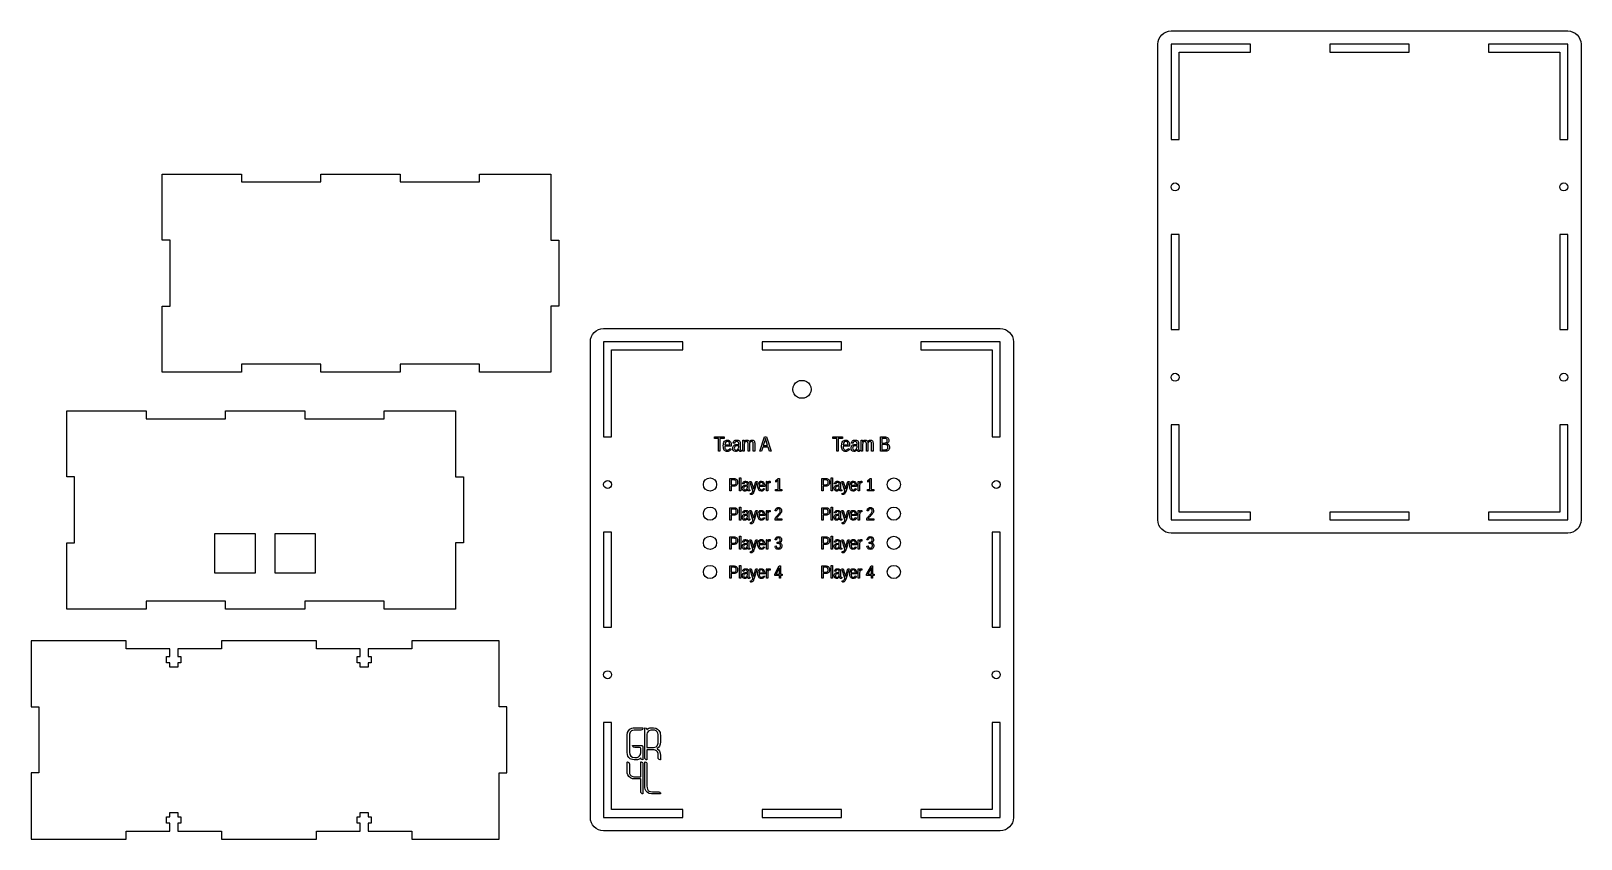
# Model space of a CAD drawing. Extents: x -205 to 381, y 97 to 403.
import ezdxf

# ---------------------------------------------------------------- set-up
doc = ezdxf.new("R2010")
doc.units = 0
doc.layers.add('Layer_1', color=7, linetype='CONTINUOUS')

msp = doc.modelspace()

# ---------------------------------------------------------------- linework, layer by layer
at = {"layer": 'Layer_1', "color": 7}
for points in [[(225.848888, 403.18667), (375.848888, 403.18667)], [(225.848888, 403.18667), (225.848888, 403.18667)], [(220.848888, 218.186676), (220.848888, 398.186671)], [(225.848333, 398.184693), (225.848333, 362.19254), (228.846944, 362.19254), (228.846944, 395.186082), (255.843264, 395.186082), (255.843264, 398.184693), (225.848333, 398.184693), (225.848333, 398.184693)], [(285.847014, 398.184693), (285.847014, 395.186082), (315.850764, 395.186082), (315.850764, 398.184693), (285.847014, 398.184693), (285.847014, 398.184693)], [(345.845694, 398.184693), (345.845694, 395.186082), (372.842014, 395.186082), (372.842014, 362.19254), (375.849444, 362.19254), (375.849444, 398.184693), (345.845694, 398.184693), (345.845694, 398.184693)], [(380.84889, 398.186671), (380.84889, 218.186676)], [(-155.716111, 299.074424), (-152.7175, 299.074424), (-152.7175, 324.075785), (-155.716111, 324.075785), (-155.716111, 349.073618), (-125.715889, 349.073618), (-125.715889, 346.075007), (-95.715667, 346.075007), (-95.715667, 349.073618), (-65.715444, 349.073618), (-65.715444, 346.075007), (-35.715222, 346.075007), (-35.715222, 349.073618), (-8.717139, 349.073618), (-8.717139, 324.075785), (-5.715, 324.075785), (-5.715, 299.074424), (-8.717139, 299.074424), (-8.717139, 274.073063), (-35.715222, 274.073063), (-35.715222, 277.075202), (-65.715444, 277.075202), (-65.715444, 274.073063), (-95.715667, 274.073063), (-95.715667, 277.075202), (-125.715889, 277.075202), (-125.715889, 274.073063), (-155.716111, 274.073063), (-155.716111, 299.074424)], [(228.847639, 344.189872), (228.847639, 344.189872)], [(375.84573, 344.189869), (375.84573, 344.189869)], [(225.848333, 326.191569), (225.848333, 290.190596), (228.846944, 290.190596), (228.846944, 326.191569), (225.848333, 326.191569), (225.848333, 326.191569)], [(372.842014, 326.191569), (372.842014, 290.190596), (375.849444, 290.190596), (375.849444, 326.191569), (372.842014, 326.191569), (372.842014, 326.191569)], [(11.210069, 290.606626), (161.210069, 290.606626)], [(11.210069, 290.606626), (11.210069, 290.606626)], [(6.210069, 105.606631), (6.210069, 285.606626)], [(11.209514, 285.604648), (11.209514, 249.612496), (14.208125, 249.612496), (14.208125, 282.606037), (41.204444, 282.606037), (41.204444, 285.604648), (11.209514, 285.604648), (11.209514, 285.604648)], [(71.208194, 285.604648), (71.208194, 282.606037), (101.211944, 282.606037), (101.211944, 285.604648), (71.208194, 285.604648), (71.208194, 285.604648)], [(131.206875, 285.604648), (131.206875, 282.606037), (158.203194, 282.606037), (158.203194, 249.612496), (161.210625, 249.612496), (161.210625, 285.604648), (131.206875, 285.604648), (131.206875, 285.604648)], [(166.21007, 285.606626), (166.21007, 105.606631)], [(228.847639, 272.190127), (228.847639, 272.190127)], [(375.84573, 272.190117), (375.84573, 272.190117)], [(89.66007, 267.608572), (89.66007, 267.608572)], [(-191.840556, 209.491807), (-188.841944, 209.491807), (-188.841944, 234.493168), (-191.840556, 234.493168), (-191.840556, 259.491002), (-161.840333, 259.491002), (-161.840333, 256.49239), (-131.840111, 256.49239), (-131.840111, 259.491002), (-101.839889, 259.491002), (-101.839889, 256.49239), (-71.839667, 256.49239), (-71.839667, 259.491002), (-44.841583, 259.491002), (-44.841583, 234.493168), (-41.839444, 234.493168), (-41.839444, 209.491807), (-44.841583, 209.491807), (-44.841583, 184.490446), (-71.839667, 184.490446), (-71.839667, 187.492585), (-101.839889, 187.492585), (-101.839889, 184.490446), (-131.840111, 184.490446), (-131.840111, 187.492585), (-161.840333, 187.492585), (-161.840333, 184.490446), (-191.840556, 184.490446), (-191.840556, 209.491807)], [(225.848333, 254.189624), (225.848333, 218.188651), (255.843264, 218.188651), (255.843264, 221.187263), (228.846944, 221.187263), (228.846944, 254.189624), (225.848333, 254.189624), (225.848333, 254.189624)], [(372.842014, 254.189624), (372.842014, 221.187263), (345.845694, 221.187263), (345.845694, 218.188651), (375.849444, 218.188651), (375.849444, 254.189624), (372.842014, 254.189624), (372.842014, 254.189624)], [(55.226991, 249.010569), (55.226991, 244.17586), (54.628923, 244.17586), (54.628923, 249.010569), (53.097094, 249.010569), (53.097094, 249.612496), (56.758817, 249.612496), (56.758817, 249.010569), (55.226991, 249.010569)], [(57.036631, 246.649162), (58.935016, 246.649162)], [(59.506076, 246.209294), (59.506076, 246.116691), (57.036631, 246.116691)], [(60.81025, 247.23566), (60.21604, 247.301254)], [(61.539509, 246.70704), (62.311209, 246.722478), (62.311209, 246.95013)], [(62.311207, 245.892897), (62.311207, 246.236302), (61.68613, 246.220865)], [(62.886127, 247.023443), (62.886127, 245.225377)], [(63.831459, 248.350765), (64.367791, 248.350765)], [(64.414095, 246.595145), (64.414095, 244.17586), (63.846896, 244.17586), (63.846896, 247.459451)], [(64.390961, 247.63694), (64.402533, 247.63694)], [(65.830168, 244.17586), (65.830168, 246.822797)], [(66.393514, 246.595145), (66.393514, 244.17586), (65.830173, 244.17586)], [(66.331784, 247.63694), (66.343355, 247.63694)], [(68.36907, 246.957843), (68.36907, 244.17586), (67.805729, 244.17586), (67.805729, 246.822797)], [(73.944607, 244.17586), (73.435286, 245.765564), (71.401853, 245.765564), (70.892529, 244.17586), (70.263591, 244.17586), (72.084808, 249.612496), (72.771621, 249.612496), (74.561968, 244.17586), (73.944607, 244.17586)], [(72.335619, 248.728897), (72.250732, 248.43951), (72.158129, 248.126971), (71.587069, 246.340482), (73.253944, 246.340482), (72.682885, 248.13469)], [(72.586413, 248.447228), (72.505384, 248.736616), (72.443648, 248.952691)], [(99.976483, 249.010569), (99.976483, 244.17586), (99.378412, 244.17586), (99.378412, 249.010569), (97.846586, 249.010569), (97.846586, 249.612496), (101.508309, 249.612496), (101.508309, 249.010569), (99.976483, 249.010569)], [(101.78612, 246.649162), (103.684507, 246.649162)], [(104.255564, 246.209294), (104.255564, 246.116691), (101.78612, 246.116691)], [(105.559741, 247.23566), (104.965531, 247.301254)], [(106.288998, 246.70704), (107.060701, 246.722478), (107.060701, 246.95013)], [(107.060698, 245.892897), (107.060698, 246.236302), (106.435618, 246.220865)], [(107.635619, 247.023443), (107.635619, 245.225377)], [(108.580947, 248.350765), (109.11728, 248.350765)], [(109.163587, 246.595145), (109.163587, 244.17586), (108.596385, 244.17586), (108.596385, 247.459451)], [(109.14045, 247.63694), (109.152021, 247.63694)], [(110.579659, 244.17586), (110.579659, 246.822797)], [(111.143006, 246.595145), (111.143006, 244.17586), (110.579665, 244.17586)], [(111.081275, 247.63694), (111.092846, 247.63694)], [(113.118561, 246.957843), (113.118561, 244.17586), (112.55522, 244.17586), (112.55522, 246.822797)], [(117.698605, 244.17586), (115.888965, 244.17586), (115.888965, 249.612496), (117.509538, 249.612496)], [(117.509538, 249.022146), (116.490891, 249.022146), (116.490891, 247.301251), (117.509538, 247.301251)], [(117.617576, 246.726333), (116.490891, 246.726333), (116.490891, 244.766212), (117.667735, 244.766212)], [(58.915723, 245.260101), (59.417328, 245.086467)], [(62.326644, 244.974571), (62.311207, 244.974571)], [(63.391593, 244.631166), (63.391593, 244.199013)], [(103.665215, 245.260101), (104.16682, 245.086467)], [(107.076136, 244.974571), (107.060698, 244.974571)], [(108.141081, 244.631166), (108.141081, 244.199013)], [(14.208819, 231.609827), (14.208819, 231.609827)], [(53.949002, 231.598689), (53.949002, 231.598689)], [(60.589414, 231.006372), (59.464936, 231.006372), (59.464936, 229.190667), (58.948997, 229.190667), (58.948997, 233.850641), (60.556343, 233.850641)], [(60.493504, 233.344634), (59.464936, 233.344634), (59.464936, 231.505781), (60.516654, 231.505781)], [(62.570484, 229.190667), (62.570484, 234.098689), (63.059962, 234.098689), (63.059962, 229.190667), (62.570484, 229.190667)], [(64.303504, 231.813369), (63.79418, 231.869594)], [(64.928581, 231.36025), (65.590039, 231.373487), (65.590039, 231.568618)], [(65.590033, 230.662416), (65.590033, 230.956766), (65.054254, 230.94353)], [(65.60327, 229.875282), (65.590033, 229.875282)], [(66.082827, 231.631469), (66.082827, 230.09027)], [(66.516081, 229.580941), (66.516081, 229.210524)], [(67.653789, 229.064985), (67.700093, 229.2072), (66.535927, 232.769152), (67.058478, 232.769152), (67.676943, 230.791392)], [(67.746395, 230.553267), (67.829077, 230.25561)], [(67.977904, 229.984411), (68.050664, 230.222536), (68.130039, 230.490427)], [(68.199494, 230.725245), (68.774962, 232.769152), (69.290901, 232.769152), (68.159805, 229.190661)], [(70.025119, 231.310641), (71.652305, 231.310641)], [(72.141786, 230.933612), (72.141786, 230.854237), (70.025119, 230.854237)], [(71.63577, 230.120016), (72.065718, 229.971189)], [(72.750353, 232.769157), (73.213372, 232.769157)], [(72.766863, 229.190667), (72.766863, 231.935721)], [(73.256343, 231.055956), (73.256343, 229.190642), (72.766863, 229.190642)], [(73.233184, 232.200305), (73.233184, 232.038247), (73.24642, 232.038247)], [(74.139388, 232.802228), (74.139388, 232.256526)], [(76.206446, 229.190667), (76.206446, 229.696683), (77.178789, 229.696683), (77.178789, 233.281789), (76.318895, 232.531032), (76.318895, 233.093273), (77.221786, 233.850641), (77.671577, 233.850641), (77.671577, 229.696683), (78.600927, 229.696683), (78.600927, 229.190667), (76.206446, 229.190667)], [(95.350485, 231.006372), (94.226005, 231.006372), (94.226005, 229.190667), (93.710069, 229.190667), (93.710069, 233.850641), (95.317412, 233.850641)], [(95.254572, 233.344634), (94.226005, 233.344634), (94.226005, 231.505781), (95.277726, 231.505781)], [(97.331553, 229.190667), (97.331553, 234.098689), (97.82103, 234.098689), (97.82103, 229.190667), (97.331553, 229.190667)], [(99.064572, 231.813369), (98.555251, 231.869594)], [(99.689652, 231.36025), (100.35111, 231.373487), (100.35111, 231.568618)], [(100.351102, 230.662416), (100.351102, 230.956766), (99.81532, 230.94353)], [(100.364338, 229.875282), (100.351102, 229.875282)], [(100.843896, 231.631469), (100.843896, 230.09027)], [(101.277152, 229.580941), (101.277152, 229.210524)], [(102.41486, 229.064985), (102.461162, 229.2072), (101.296995, 232.769152), (101.819546, 232.769152), (102.438011, 230.791392)], [(102.507463, 230.553267), (102.590146, 230.25561)], [(102.738976, 229.984411), (102.811735, 230.222536), (102.89111, 230.490427)], [(102.960562, 230.725245), (103.53603, 232.769152), (104.051969, 232.769152), (102.920876, 229.190661)], [(104.786187, 231.310641), (106.413376, 231.310641)], [(106.902854, 230.933612), (106.902854, 230.854237), (104.786187, 230.854237)], [(106.396838, 230.120016), (106.826787, 229.971189)], [(107.511424, 232.769157), (107.974446, 232.769157)], [(107.527934, 229.190667), (107.527934, 231.935721)], [(108.017417, 231.055956), (108.017417, 229.190642), (107.527939, 229.190642)], [(107.994258, 232.200305), (107.994258, 232.038247), (108.007494, 232.038247)], [(108.900465, 232.802228), (108.900465, 232.256526)], [(110.967517, 229.190667), (110.967517, 229.696683), (111.93986, 229.696683), (111.93986, 233.281789), (111.079963, 232.531032), (111.079963, 233.093273), (111.982854, 233.850641), (112.432646, 233.850641), (112.432646, 229.696683), (113.361995, 229.696683), (113.361995, 229.190667), (110.967517, 229.190667)], [(123.471138, 231.598689), (123.471138, 231.598689)], [(161.206911, 231.609825), (161.206911, 231.609825)], [(60.589414, 219.980413), (59.464936, 219.980413), (59.464936, 218.16471), (58.948997, 218.16471), (58.948997, 222.824682), (60.556343, 222.824682)], [(62.570484, 218.16471), (62.570484, 223.07273), (63.059962, 223.07273), (63.059962, 218.16471), (62.570484, 218.16471)], [(66.704597, 227.821441), (66.704597, 228.267925)], [(95.350485, 219.980415), (94.226005, 219.980415), (94.226005, 218.164713), (93.710069, 218.164713), (93.710069, 222.824688), (95.317412, 222.824688)], [(97.331553, 218.164713), (97.331553, 223.072736), (97.82103, 223.072736), (97.82103, 218.164713), (97.331553, 218.164713)], [(101.465668, 227.821441), (101.465668, 228.267925)], [(53.949002, 220.572729), (53.949002, 220.572729)], [(60.493504, 222.318677), (59.464936, 222.318677), (59.464936, 220.479822), (60.516654, 220.479822)], [(64.303504, 220.787413), (63.79418, 220.843637)], [(64.928581, 220.334294), (65.590039, 220.34753), (65.590039, 220.542661)], [(65.590033, 219.63646), (65.590033, 219.930809), (65.054254, 219.917573)], [(65.60327, 218.849325), (65.590033, 218.849325)], [(66.082827, 220.605512), (66.082827, 219.064316)], [(66.516081, 218.554984), (66.516081, 218.184568)], [(67.653789, 218.039026), (67.700093, 218.18124), (66.535927, 221.743192), (67.058478, 221.743192), (67.676943, 219.765433)], [(66.704597, 216.795481), (66.704597, 217.241965)], [(67.746395, 219.527308), (67.829077, 219.229651)], [(67.977904, 218.958455), (68.050664, 219.19658), (68.130039, 219.464468)], [(68.199494, 219.699288), (68.774962, 221.743192), (69.290901, 221.743192), (68.159805, 218.164705)], [(70.025119, 220.284682), (71.652305, 220.284682)], [(72.141786, 219.907653), (72.141786, 219.828278), (70.025119, 219.828278)], [(71.63577, 219.094057), (72.065718, 218.94523)], [(72.750353, 221.743198), (73.213372, 221.743198)], [(72.766863, 218.16471), (72.766863, 220.909762)], [(73.256343, 220.030024), (73.256343, 218.164713), (72.766863, 218.164713)], [(73.233184, 221.174345), (73.233184, 221.012288), (73.24642, 221.012288)], [(74.139388, 221.776269), (74.139388, 221.230567)], [(76.600013, 218.670724), (78.594311, 218.670724), (78.594311, 218.16471), (76.060927, 218.16471)], [(76.060927, 218.16471), (76.060927, 218.584736)], [(76.583478, 221.617522), (76.084077, 221.673746)], [(77.694728, 220.049865), (77.360693, 219.712522)], [(95.254572, 222.318683), (94.226005, 222.318683), (94.226005, 220.47983), (95.277726, 220.47983)], [(99.064572, 220.787416), (98.555251, 220.84364)], [(99.689652, 220.334297), (100.35111, 220.347533), (100.35111, 220.542661)], [(100.351102, 219.636463), (100.351102, 219.930812), (99.81532, 219.917576)], [(100.364338, 218.849328), (100.351102, 218.849328)], [(100.843896, 220.605515), (100.843896, 219.064316)], [(101.277152, 218.554984), (101.277152, 218.184568)], [(102.41486, 218.039028), (102.461162, 218.18124), (101.296995, 221.743195), (101.819546, 221.743195), (102.438011, 219.765435)], [(101.465668, 216.795484), (101.465668, 217.241968)], [(102.507463, 219.52731), (102.590146, 219.229653)], [(102.738976, 218.958455), (102.811735, 219.19658), (102.89111, 219.464471)], [(102.960562, 219.699288), (103.53603, 221.743195), (104.051969, 221.743195), (102.920876, 218.164705)], [(104.786187, 220.284688), (106.413376, 220.284688)], [(106.902854, 219.907656), (106.902854, 219.828281), (104.786187, 219.828281)], [(106.396838, 219.094063), (106.826787, 218.945236)], [(107.511424, 221.743204), (107.974446, 221.743204)], [(107.527934, 218.164713), (107.527934, 220.909765)], [(108.017417, 220.030024), (108.017417, 218.16471), (107.527939, 218.16471)], [(107.994258, 221.174348), (107.994258, 221.01229), (108.007494, 221.01229)], [(108.900465, 221.776272), (108.900465, 221.230567)], [(111.361085, 218.670729), (113.35538, 218.670729), (113.35538, 218.164713), (110.821995, 218.164713)], [(110.821995, 218.164713), (110.821995, 218.584739)], [(111.344546, 221.617527), (110.845146, 221.673749)], [(112.455796, 220.04987), (112.121761, 219.712527)], [(123.471138, 220.572729), (123.471138, 220.572729)], [(285.847014, 221.187263), (285.847014, 218.188651), (315.850764, 218.188651), (315.850764, 221.187263), (285.847014, 221.187263), (285.847014, 221.187263)], [(-135.820003, 213.101393), (-120.620003, 213.101393), (-120.620003, 198.001392), (-135.820003, 198.001392), (-135.820003, 213.101393)], [(-113.059997, 213.101393), (-97.859997, 213.101393), (-97.859997, 198.001392), (-113.059997, 198.001392), (-113.059997, 213.101393)], [(11.209514, 213.611523), (11.209514, 177.610551), (14.208125, 177.610551), (14.208125, 213.611523), (11.209514, 213.611523), (11.209514, 213.611523)], [(60.589414, 208.954453), (59.464936, 208.954453), (59.464936, 207.138751), (58.948997, 207.138751), (58.948997, 211.798723), (60.556343, 211.798723)], [(60.493504, 211.292718), (59.464936, 211.292718), (59.464936, 209.453862), (60.516654, 209.453862)], [(62.570484, 207.138751), (62.570484, 212.046771), (63.059962, 212.046771), (63.059962, 207.138751), (62.570484, 207.138751)], [(95.350485, 208.954462), (94.226005, 208.954462), (94.226005, 207.13876), (93.710069, 207.13876), (93.710069, 211.798734), (95.317412, 211.798734)], [(95.254572, 211.292729), (94.226005, 211.292729), (94.226005, 209.453874), (95.277726, 209.453874)], [(97.331553, 207.13876), (97.331553, 212.046779), (97.82103, 212.046779), (97.82103, 207.13876), (97.331553, 207.13876)], [(158.203194, 213.611523), (158.203194, 177.610551), (161.210625, 177.610551), (161.210625, 213.611523), (158.203194, 213.611523), (158.203194, 213.611523)], [(375.848888, 213.186675), (225.848888, 213.186675)], [(53.949002, 209.54677), (53.949002, 209.54677)], [(64.303504, 209.761454), (63.79418, 209.817678)], [(64.928581, 209.308334), (65.590039, 209.321571), (65.590039, 209.516702)], [(65.590033, 208.6105), (65.590033, 208.90485), (65.054254, 208.891614)], [(65.60327, 207.823366), (65.590033, 207.823366)], [(66.082827, 209.579553), (66.082827, 208.038357)], [(66.516081, 207.529025), (66.516081, 207.158608)], [(67.653789, 207.013066), (67.700093, 207.155281), (66.535927, 210.717233), (67.058478, 210.717233), (67.676943, 208.739473)], [(66.704597, 205.769522), (66.704597, 206.216006)], [(67.746395, 208.501348), (67.829077, 208.203691)], [(67.977904, 207.932495), (68.050664, 208.17062), (68.130039, 208.438509)], [(68.199494, 208.673329), (68.774962, 210.717233), (69.290901, 210.717233), (68.159805, 207.138745)], [(70.025119, 209.258723), (71.652305, 209.258723)], [(72.141786, 208.881693), (72.141786, 208.802318), (70.025119, 208.802318)], [(71.63577, 208.068098), (72.065718, 207.919271)], [(72.750353, 210.717239), (73.213372, 210.717239)], [(72.766863, 207.138751), (72.766863, 209.883802)], [(73.256343, 209.004037), (73.256343, 207.138726), (72.766863, 207.138726)], [(73.233184, 210.148386), (73.233184, 209.986328), (73.24642, 209.986328)], [(74.139388, 210.750309), (74.139388, 210.204607)], [(75.994779, 208.335989), (76.497488, 208.392213)], [(76.550404, 210.608098), (76.060927, 210.654402)], [(77.188712, 209.25211), (76.910901, 209.25211), (76.910901, 209.768046), (77.175484, 209.768046)], [(77.721186, 209.529921), (77.721186, 209.516685)], [(99.064572, 209.761465), (98.555251, 209.817686)], [(99.689652, 209.308343), (100.35111, 209.321579), (100.35111, 209.51671)], [(100.351102, 208.610509), (100.351102, 208.904858), (99.81532, 208.891622)], [(100.364338, 207.823374), (100.351102, 207.823374)], [(100.843896, 209.579561), (100.843896, 208.038365)], [(101.277152, 207.529033), (101.277152, 207.158617)], [(102.41486, 207.013075), (102.461162, 207.155289), (101.296995, 210.717241), (101.819546, 210.717241), (102.438011, 208.739482)], [(101.465668, 205.769527), (101.465668, 206.216014)], [(102.507463, 208.501357), (102.590146, 208.2037)], [(102.738976, 207.932504), (102.811735, 208.170629), (102.89111, 208.43852)], [(102.960562, 208.673337), (103.53603, 210.717241), (104.051969, 210.717241), (102.920876, 207.138754)], [(104.786187, 209.258734), (106.413376, 209.258734)], [(106.902854, 208.881702), (106.902854, 208.802327), (104.786187, 208.802327)], [(106.396838, 208.068109), (106.826787, 207.919279)], [(107.511424, 210.717247), (107.974446, 210.717247)], [(107.527934, 207.13876), (107.527934, 209.883811)], [(108.017417, 209.004071), (108.017417, 207.13876), (107.527939, 207.13876)], [(107.994258, 210.148394), (107.994258, 209.986337), (108.007494, 209.986337)], [(108.900465, 210.750318), (108.900465, 210.204616)], [(110.755851, 208.335997), (111.258559, 208.392221)], [(111.311476, 210.608109), (110.821995, 210.65441)], [(111.94978, 209.252119), (111.671969, 209.252119), (111.671969, 209.768055), (111.936553, 209.768055)], [(112.482255, 209.52993), (112.482255, 209.516693)], [(123.471138, 209.54677), (123.471138, 209.54677)], [(60.589414, 197.928494), (59.464936, 197.928494), (59.464936, 196.112792), (58.948997, 196.112792), (58.948997, 200.772766), (60.556343, 200.772766)], [(60.493504, 200.266761), (59.464936, 200.266761), (59.464936, 198.427906), (60.516654, 198.427906)], [(62.570484, 196.112792), (62.570484, 201.020811), (63.059962, 201.020811), (63.059962, 196.112792), (62.570484, 196.112792)], [(67.653789, 195.987107), (67.700093, 196.129321), (66.535927, 199.691274), (67.058478, 199.691274), (67.676943, 197.713514)], [(68.199494, 197.647369), (68.774962, 199.691274), (69.290901, 199.691274), (68.159805, 196.112786)], [(72.750353, 199.691279), (73.213372, 199.691279)], [(74.139388, 199.72435), (74.139388, 199.178648)], [(78.170978, 197.167817), (78.170978, 196.112792), (77.711263, 196.112792), (77.711263, 197.167817), (75.912097, 197.167817), (75.912097, 197.630837), (77.658347, 200.772766), (78.170978, 200.772766), (78.170978, 197.637452), (78.710068, 197.637452), (78.710068, 197.167817), (78.170978, 197.167817)], [(76.361888, 197.637452), (77.711263, 197.637452), (77.711263, 200.101385)], [(77.529363, 199.707817), (76.550404, 197.948337)], [(77.681497, 200.035238), (77.635196, 199.929404), (77.582279, 199.810343)], [(95.350485, 197.928502), (94.226005, 197.928502), (94.226005, 196.1128), (93.710069, 196.1128), (93.710069, 200.772775), (95.317412, 200.772775)], [(95.254572, 200.26677), (94.226005, 200.26677), (94.226005, 198.427914), (95.277726, 198.427914)], [(97.331553, 196.1128), (97.331553, 201.02082), (97.82103, 201.02082), (97.82103, 196.1128), (97.331553, 196.1128)], [(102.41486, 195.987115), (102.461162, 196.12933), (101.296995, 199.691282), (101.819546, 199.691282), (102.438011, 197.713522)], [(102.960562, 197.647378), (103.53603, 199.691282), (104.051969, 199.691282), (102.920876, 196.112795)], [(107.511424, 199.691288), (107.974446, 199.691288)], [(108.900465, 199.724358), (108.900465, 199.178656)], [(112.932046, 197.167826), (112.932046, 196.1128), (112.472335, 196.1128), (112.472335, 197.167826), (110.673168, 197.167826), (110.673168, 197.630845), (112.419418, 200.772775), (112.932046, 200.772775), (112.932046, 197.637461), (113.471136, 197.637461), (113.471136, 197.167826), (112.932046, 197.167826)], [(111.12296, 197.637461), (112.472335, 197.637461), (112.472335, 200.101393)], [(112.290434, 199.707826), (111.311476, 197.948345)], [(112.442569, 200.035246), (112.396267, 199.929413), (112.343351, 199.810352)], [(53.949002, 198.520811), (53.949002, 198.520811)], [(64.303504, 198.735497), (63.79418, 198.791718)], [(64.928581, 198.282375), (65.590039, 198.295611), (65.590039, 198.490743)], [(65.590033, 197.584541), (65.590033, 197.87889), (65.054254, 197.865654)], [(65.60327, 196.797406), (65.590033, 196.797406)], [(66.082827, 198.553593), (66.082827, 197.012398)], [(66.516081, 196.503066), (66.516081, 196.132649)], [(66.704597, 194.74356), (66.704597, 195.190046)], [(67.746395, 197.475389), (67.829077, 197.177732)], [(67.977904, 196.906536), (68.050664, 197.144661), (68.130039, 197.412552)], [(70.025119, 198.232766), (71.652305, 198.232766)], [(72.141786, 197.855734), (72.141786, 197.776359), (70.025119, 197.776359)], [(71.63577, 197.042141), (72.065718, 196.893311)], [(72.766863, 196.112792), (72.766863, 198.857843)], [(73.256343, 197.978103), (73.256343, 196.112792), (72.766863, 196.112792)], [(73.233184, 199.122426), (73.233184, 198.960369), (73.24642, 198.960369)], [(76.510718, 197.878885), (76.457802, 197.792894), (76.404885, 197.703599)], [(99.064572, 198.735505), (98.555251, 198.791727)], [(99.689652, 198.282384), (100.35111, 198.29562), (100.35111, 198.490751)], [(100.351102, 197.58455), (100.351102, 197.878899), (99.81532, 197.865663)], [(100.364338, 196.797415), (100.351102, 196.797415)], [(100.843896, 198.553602), (100.843896, 197.012406)], [(101.277152, 196.503074), (101.277152, 196.132657)], [(101.465668, 194.743568), (101.465668, 195.190055)], [(102.507463, 197.475397), (102.590146, 197.17774)], [(102.738976, 196.906545), (102.811735, 197.14467), (102.89111, 197.412561)], [(104.786187, 198.232775), (106.413376, 198.232775)], [(106.902854, 197.855743), (106.902854, 197.776368), (104.786187, 197.776368)], [(106.396838, 197.04215), (106.826787, 196.89332)], [(107.527934, 196.1128), (107.527934, 198.857852)], [(108.017417, 197.978111), (108.017417, 196.1128), (107.527939, 196.1128)], [(107.994258, 199.122435), (107.994258, 198.960377), (108.007494, 198.960377)], [(111.271787, 197.878893), (111.21887, 197.792903), (111.165953, 197.703608)], [(123.471138, 198.520811), (123.471138, 198.520811)], [(-205.343125, 172.478264), (-205.343125, 147.475139), (-202.344514, 147.475139), (-202.344514, 122.480833), (-205.343125, 122.480833), (-205.343125, 97.477708), (-169.342153, 97.477708), (-169.342153, 100.485139), (-152.840972, 100.485139), (-152.840972, 103.492569), (-154.040417, 103.492569), (-154.040417, 105.891458), (-152.840972, 105.891458), (-152.840972, 107.487778), (-149.842361, 107.487778), (-149.842361, 105.891458), (-148.642917, 105.891458), (-148.642917, 103.492569), (-149.842361, 103.492569), (-149.842361, 100.485139), (-133.341181, 100.485139), (-133.341181, 97.477708), (-97.340208, 97.477708), (-97.340208, 100.485139), (-80.839028, 100.485139), (-80.839028, 103.492569), (-82.038472, 103.492569), (-82.038472, 105.891458), (-80.839028, 105.891458), (-80.839028, 107.487778), (-77.840417, 107.487778), (-77.840417, 105.891458), (-76.640972, 105.891458), (-76.640972, 103.492569), (-77.840417, 103.492569), (-77.840417, 100.485139), (-61.339236, 100.485139), (-61.339236, 97.477708), (-28.345694, 97.477708), (-28.345694, 122.480833), (-25.347083, 122.480833), (-25.347083, 147.475139), (-28.345694, 147.475139), (-28.345694, 172.478264), (-61.339236, 172.478264), (-61.339236, 169.479653), (-77.840417, 169.479653), (-77.840417, 166.472222), (-76.640972, 166.472222), (-76.640972, 164.073333), (-77.840417, 164.073333), (-77.840417, 162.477014), (-80.839028, 162.477014), (-80.839028, 164.073333), (-82.038472, 164.073333), (-82.038472, 166.472222), (-80.839028, 166.472222), (-80.839028, 169.479653), (-97.340208, 169.479653), (-97.340208, 172.478264), (-133.341181, 172.478264), (-133.341181, 169.479653), (-149.842361, 169.479653), (-149.842361, 166.472222), (-148.642917, 166.472222), (-148.642917, 164.073333), (-149.842361, 164.073333), (-149.842361, 162.477014), (-152.840972, 162.477014), (-152.840972, 164.073333), (-154.040417, 164.073333), (-154.040417, 166.472222), (-152.840972, 166.472222), (-152.840972, 169.479653), (-169.342153, 169.479653), (-169.342153, 172.478264), (-205.343125, 172.478264), (-205.343125, 172.478264)], [(14.208819, 159.610081), (14.208819, 159.610081)], [(161.206911, 159.610073), (161.206911, 159.610073)], [(11.209514, 141.609579), (11.209514, 105.608607), (41.204444, 105.608607), (41.204444, 108.607218), (14.208125, 108.607218), (14.208125, 141.609579), (11.209514, 141.609579), (11.209514, 141.609579)], [(158.203194, 141.609579), (158.203194, 108.607218), (131.206875, 108.607218), (131.206875, 105.608607), (161.210625, 105.608607), (161.210625, 141.609579), (158.203194, 141.609579), (158.203194, 141.609579)], [(20.141263, 130.226086), (20.141263, 136.875135)], [(20.979378, 136.623697), (20.979378, 130.365769)], [(22.795294, 139.529164), (26.063944, 139.529164), (26.063944, 139.389478)], [(25.281703, 138.718986), (23.577535, 138.718986)], [(26.740023, 128.270475), (26.740023, 139.473284), (26.795898, 139.529158)], [(27.578139, 136.456069), (27.578139, 132.097869), (30.092483, 132.097869)], [(29.058808, 139.529164), (30.092483, 139.529164)], [(30.539478, 138.663106), (29.813112, 138.71898)], [(31.824589, 134.025534), (31.824589, 136.986875)], [(32.690641, 136.707509), (32.690641, 134.193163)], [(22.264488, 132.516932), (22.180676, 132.880115), (22.208614, 132.908055), (25.281703, 132.908055)], [(24.806771, 132.097874), (23.046729, 132.097874)], [(25.253766, 130.030523), (25.225829, 131.287696), (25.225829, 131.706754)], [(26.091881, 131.986129), (26.091881, 127.488243), (26.036007, 127.432369)], [(29.868986, 131.259759), (27.578139, 131.259759), (27.578139, 127.48824), (27.550201, 127.4603), (27.550201, 127.43236)], [(31.51728, 131.706754), (31.51728, 131.65088)], [(31.852526, 128.130795), (31.852526, 129.220345)], [(32.690641, 129.136534), (32.690641, 127.516177)], [(20.12031, 122.828322), (20.148247, 123.778186), (20.148247, 126.599841), (20.204121, 126.655716)], [(20.986362, 125.817597), (20.986362, 122.856257)], [(22.962917, 128.270481), (23.214352, 128.270481)], [(23.38896, 121.012403), (23.863892, 121.012403), (25.26075, 121.040343), (25.26075, 126.599841), (25.316624, 126.655716), (25.400436, 126.655716)], [(26.098865, 125.8176), (26.098865, 114.614792), (26.042991, 114.558918)], [(26.774942, 117.129132), (26.774942, 126.571898)], [(27.61306, 125.817597), (27.61306, 117.659942)], [(25.26075, 115.42497), (25.26075, 120.146353), (25.204876, 120.202228), (22.969902, 120.202228)], [(32.725563, 114.586852), (32.697623, 114.558912), (29.317225, 114.558912)], [(29.652474, 115.369093), (31.943322, 115.369093)], [(71.208194, 108.607218), (71.208194, 105.608607), (101.211944, 105.608607), (101.211944, 108.607218), (71.208194, 108.607218), (71.208194, 108.607218)], [(161.210069, 100.60663), (11.210069, 100.60663)]]:
    msp.add_lwpolyline(points, dxfattribs=at)
for points in [[(220.848888, 398.186671), (220.848888, 400.956671), (223.078888, 403.18667), (225.848888, 403.18667)], [(375.848888, 403.18667), (378.618888, 403.18667), (380.84889, 400.956671), (380.84889, 398.186671)], [(225.847639, 344.189872), (225.847639, 345.018299), (226.519212, 345.689872), (227.347639, 345.689872)], [(227.347639, 342.689872), (226.519212, 342.689872), (225.847639, 343.361445), (225.847639, 344.189872)], [(227.347639, 345.689872), (228.176066, 345.689872), (228.847639, 345.018299), (228.847639, 344.189872)], [(228.847639, 344.189872), (228.847639, 343.361445), (228.176066, 342.689872), (227.347639, 342.689872)], [(372.84573, 344.189869), (372.84573, 345.018296), (373.517303, 345.689869), (374.34573, 345.689869)], [(374.34573, 342.689869), (373.517303, 342.689869), (372.84573, 343.361442), (372.84573, 344.189869)], [(374.34573, 345.689869), (375.174158, 345.689869), (375.84573, 345.018296), (375.84573, 344.189869)], [(375.84573, 344.189869), (375.84573, 343.361442), (375.174158, 342.689869), (374.34573, 342.689869)], [(6.210069, 285.606626), (6.210069, 288.376626), (8.440069, 290.606626), (11.210069, 290.606626)], [(161.210069, 290.606626), (163.980069, 290.606626), (166.21007, 288.376626), (166.21007, 285.606626)], [(82.76007, 267.608572), (82.76007, 268.823275), (83.417637, 269.945707), (84.48507, 270.553058)], [(84.48507, 270.553058), (85.552504, 271.16041), (86.867637, 271.16041), (87.93507, 270.553058)], [(87.93507, 270.553058), (89.002504, 269.945707), (89.66007, 268.823275), (89.66007, 267.608572)], [(225.847639, 272.190127), (225.847639, 273.018554), (226.519212, 273.690127), (227.347639, 273.690127)], [(227.347639, 270.690127), (226.519212, 270.690127), (225.847639, 271.3617), (225.847639, 272.190127)], [(227.347639, 273.690127), (228.176066, 273.690127), (228.847639, 273.018554), (228.847639, 272.190127)], [(228.847639, 272.190127), (228.847639, 271.3617), (228.176066, 270.690127), (227.347639, 270.690127)], [(372.84573, 272.190117), (372.84573, 273.018544), (373.517303, 273.690117), (374.34573, 273.690117)], [(374.34573, 270.690117), (373.517303, 270.690117), (372.84573, 271.36169), (372.84573, 272.190117)], [(374.34573, 273.690117), (375.174158, 273.690117), (375.84573, 273.018544), (375.84573, 272.190117)], [(375.84573, 272.190117), (375.84573, 271.36169), (375.174158, 270.690117), (374.34573, 270.690117)], [(84.48507, 264.664085), (83.417637, 265.271437), (82.76007, 266.393869), (82.76007, 267.608572)], [(87.93507, 264.664085), (86.867637, 264.056734), (85.552504, 264.056734), (84.48507, 264.664085)], [(89.66007, 267.608572), (89.66007, 266.393869), (89.002504, 265.271437), (87.93507, 264.664085)], [(56.465572, 246.290322), (56.465572, 246.681316), (56.505441, 247.01186), (56.585186, 247.281958)], [(56.862997, 244.650456), (56.598047, 245.018302), (56.465572, 245.564921), (56.465572, 246.290322)], [(56.585186, 247.281958), (56.667499, 247.554624), (56.77811, 247.775844), (56.917017, 247.945621)], [(56.917017, 247.945621), (57.055921, 248.115391), (57.217979, 248.237577), (57.40319, 248.312179)], [(57.40319, 247.660094), (57.171677, 247.462019), (57.049492, 247.125043), (57.036631, 246.649162)], [(57.40319, 248.312179), (57.588396, 248.389345), (57.786465, 248.42793), (57.997398, 248.427936)], [(57.989682, 247.914754), (57.789039, 247.914751), (57.59354, 247.829862), (57.40319, 247.660094)], [(58.672637, 247.629224), (58.500289, 247.819575), (58.272638, 247.914751), (57.989682, 247.914754)], [(57.997398, 248.427936), (58.285499, 248.42793), (58.526011, 248.371339), (58.718938, 248.258162)], [(58.935016, 246.649162), (58.935013, 247.114753), (58.847553, 247.441439), (58.672637, 247.629224)], [(58.718938, 248.258162), (59.091926, 248.039508), (59.329868, 247.648514), (59.432763, 247.085176)], [(59.432763, 247.085176), (59.481635, 246.815078), (59.506073, 246.523116), (59.506076, 246.209294)], [(60.189031, 246.016369), (60.276489, 246.193859), (60.388387, 246.332763), (60.52472, 246.433087)], [(60.21604, 247.301254), (60.236614, 247.46588), (60.276489, 247.616363), (60.335654, 247.752699)], [(60.335654, 247.752699), (60.394816, 247.8916), (60.478419, 248.011215), (60.586456, 248.111539)], [(60.52472, 246.433087), (60.663627, 246.533406), (60.821824, 246.602858), (60.999316, 246.641446)], [(60.586456, 248.111539), (60.694494, 248.211858), (60.829543, 248.289029), (60.9916, 248.343052)], [(60.887421, 247.559775), (60.848835, 247.474882), (60.823111, 247.366845), (60.81025, 247.23566)], [(61.045621, 247.764276), (60.981311, 247.715398), (60.928577, 247.64723), (60.887421, 247.559775)], [(60.9916, 248.343052), (61.156229, 248.399637), (61.355585, 248.427933), (61.589669, 248.427938)], [(60.999316, 246.641446), (61.176806, 246.680029), (61.356869, 246.701893), (61.539509, 246.70704)], [(61.27713, 247.868455), (61.18967, 247.85045), (61.112499, 247.815717), (61.045621, 247.764276)], [(61.574234, 247.899322), (61.463623, 247.899319), (61.364588, 247.889021), (61.27713, 247.868455)], [(61.68613, 246.220865), (61.54722, 246.218325), (61.414745, 246.205427), (61.288701, 246.182279)], [(61.898349, 247.845305), (61.808315, 247.881313), (61.700277, 247.899319), (61.574234, 247.899322)], [(61.589669, 248.427938), (62.019248, 248.427933), (62.342076, 248.307034), (62.558154, 248.065238)], [(62.129859, 247.683247), (62.06812, 247.757841), (61.990952, 247.811859), (61.898349, 247.845305)], [(62.264908, 247.389998), (62.23661, 247.510897), (62.191592, 247.608644), (62.129859, 247.683247)], [(62.311209, 246.95013), (62.311207, 247.122474), (62.295772, 247.269097), (62.264908, 247.389998)], [(62.558154, 248.065238), (62.7768, 247.826006), (62.886124, 247.478743), (62.886127, 247.023443)], [(63.835325, 248.231151), (63.832785, 248.292884), (63.831459, 248.332753), (63.831459, 248.350765)], [(63.84303, 248.007357), (63.84049, 248.094815), (63.837893, 248.169412), (63.835325, 248.231151)], [(63.846896, 247.733404), (63.846893, 247.831148), (63.845485, 247.922467), (63.84303, 248.007357)], [(63.846896, 247.459451), (63.846893, 247.459448), (63.846893, 247.550764), (63.846896, 247.733404)], [(64.367791, 248.350765), (64.370331, 248.337895), (64.371657, 248.303174), (64.371657, 248.246585)], [(64.371657, 248.246585), (64.374197, 248.189991), (64.376794, 248.124394), (64.37939, 248.0498)], [(64.37939, 248.0498), (64.384527, 247.977771), (64.387095, 247.903174), (64.387095, 247.826009)], [(64.387095, 247.826009), (64.389635, 247.751407), (64.390961, 247.688384), (64.390961, 247.63694)], [(64.402533, 247.63694), (64.453976, 247.757838), (64.509283, 247.867163), (64.568448, 247.964913)], [(64.468115, 247.146912), (64.432101, 246.987423), (64.414095, 246.803501), (64.414095, 246.595145)], [(64.626315, 247.552053), (64.559431, 247.444013), (64.506698, 247.308964), (64.468115, 247.146912)], [(64.568448, 247.964913), (64.62761, 248.062658), (64.695776, 248.144974), (64.772949, 248.211858)], [(64.873259, 247.802856), (64.77808, 247.746262), (64.695764, 247.662662), (64.626315, 247.552053)], [(64.772949, 248.211858), (64.852688, 248.281307), (64.944007, 248.33404), (65.046902, 248.370057)], [(65.20123, 247.891603), (65.080329, 247.891598), (64.971004, 247.862018), (64.873259, 247.802856)], [(65.046902, 248.370057), (65.149795, 248.408637), (65.268122, 248.42793), (65.401884, 248.427936)], [(65.498337, 247.837583), (65.418592, 247.873592), (65.319557, 247.891598), (65.20123, 247.891603)], [(65.401884, 248.427936), (65.66169, 248.42793), (65.866191, 248.36491), (66.015387, 248.238869)], [(65.691261, 247.660094), (65.642386, 247.744975), (65.578076, 247.80414), (65.498337, 247.837583)], [(65.79544, 247.33212), (65.774866, 247.468451), (65.740133, 247.577775), (65.691261, 247.660094)], [(65.830168, 246.822797), (65.830165, 247.026008), (65.818597, 247.195782), (65.79544, 247.33212)], [(66.015387, 248.238869), (66.167152, 248.11282), (66.272619, 247.912177), (66.331784, 247.63694)], [(66.343355, 247.63694), (66.394798, 247.757838), (66.45139, 247.867163), (66.513129, 247.964913)], [(66.447535, 247.158486), (66.41152, 246.996425), (66.393512, 246.808646), (66.393514, 246.595145)], [(66.605734, 247.56363), (66.536276, 247.455587), (66.483543, 247.320541), (66.447535, 247.158486)], [(66.513129, 247.964913), (66.577436, 248.062658), (66.650746, 248.144974), (66.733064, 248.211858)], [(66.852679, 247.806717), (66.757499, 247.752694), (66.675183, 247.671665), (66.605734, 247.56363)], [(66.733064, 248.211858), (66.817948, 248.281307), (66.913125, 248.33404), (67.018594, 248.370057)], [(67.180652, 247.891603), (67.059748, 247.891598), (66.950423, 247.863302), (66.852679, 247.806717)], [(67.018594, 248.370057), (67.124055, 248.408637), (67.244956, 248.42793), (67.381292, 248.427936)], [(67.473898, 247.837583), (67.39415, 247.873592), (67.296403, 247.891598), (67.180652, 247.891603)], [(67.381292, 248.427936), (67.553637, 248.42793), (67.701544, 248.399634), (67.825022, 248.343049)], [(67.666822, 247.660094), (67.617944, 247.744975), (67.553637, 247.80414), (67.473898, 247.837583)], [(67.774862, 247.33212), (67.754288, 247.468451), (67.718265, 247.577775), (67.666822, 247.660094)], [(67.805729, 246.822797), (67.805723, 247.026008), (67.795428, 247.195782), (67.774862, 247.33212)], [(67.825022, 248.343049), (67.951062, 248.286452), (68.053955, 248.198994), (68.133702, 248.08067)], [(68.133702, 248.08067), (68.216012, 247.962339), (68.275175, 247.809285), (68.311195, 247.621508)], [(68.311195, 247.621508), (68.349774, 247.436297), (68.369067, 247.215074), (68.36907, 246.957843)], [(72.389639, 248.948833), (72.376769, 248.889665), (72.358769, 248.816352), (72.335619, 248.728897)], [(72.420505, 249.056871), (72.415369, 249.044001), (72.405068, 249.007993), (72.389639, 248.948833)], [(72.443648, 248.952691), (72.42821, 249.00928), (72.420505, 249.044004), (72.420505, 249.056871)], [(72.682876, 248.13469), (72.649433, 248.237577), (72.617279, 248.341759), (72.586413, 248.447228)], [(101.215063, 246.290322), (101.215063, 246.681316), (101.254933, 247.01186), (101.334677, 247.281958)], [(101.612488, 244.650456), (101.347538, 245.018302), (101.215063, 245.564921), (101.215063, 246.290322)], [(101.334677, 247.281958), (101.41699, 247.554624), (101.527602, 247.775844), (101.666508, 247.945621)], [(101.666508, 247.945621), (101.805413, 248.115391), (101.96747, 248.237577), (102.152679, 248.312179)], [(102.152679, 247.660094), (101.921169, 247.462019), (101.798981, 247.125043), (101.78612, 246.649162)], [(102.152679, 248.312179), (102.337887, 248.389345), (102.535956, 248.42793), (102.746889, 248.427936)], [(102.739173, 247.914754), (102.538527, 247.914751), (102.343032, 247.829862), (102.152679, 247.660094)], [(103.422128, 247.629224), (103.249778, 247.819575), (103.022126, 247.914751), (102.739173, 247.914754)], [(102.746889, 248.427936), (103.03499, 248.42793), (103.275503, 248.371339), (103.46843, 248.258162)], [(103.684507, 246.649162), (103.684505, 247.114753), (103.597044, 247.441439), (103.422128, 247.629224)], [(103.46843, 248.258162), (103.841417, 248.039508), (104.079356, 247.648514), (104.182254, 247.085176)], [(104.182254, 247.085176), (104.231124, 246.815078), (104.255562, 246.523116), (104.255564, 246.209294)], [(104.938522, 246.016369), (105.02598, 246.193859), (105.137876, 246.332763), (105.274212, 246.433087)], [(104.965531, 247.301254), (104.986105, 247.46588), (105.02598, 247.616363), (105.085145, 247.752699)], [(105.085145, 247.752699), (105.144308, 247.8916), (105.227907, 248.011215), (105.335948, 248.111539)], [(105.274212, 246.433087), (105.413116, 246.533406), (105.571315, 246.602858), (105.748808, 246.641446)], [(105.335948, 248.111539), (105.443985, 248.211858), (105.579031, 248.289029), (105.741092, 248.343052)], [(105.636912, 247.559775), (105.598324, 247.474882), (105.572602, 247.366845), (105.559741, 247.23566)], [(105.795109, 247.764276), (105.730799, 247.715398), (105.678069, 247.64723), (105.636912, 247.559775)], [(105.741092, 248.343052), (105.905721, 248.399637), (106.105074, 248.427933), (106.33916, 248.427938)], [(105.748808, 246.641446), (105.926297, 246.680029), (106.106361, 246.701893), (106.288998, 246.70704)], [(106.026622, 247.868455), (105.939158, 247.85045), (105.86199, 247.815717), (105.795109, 247.764276)], [(106.323725, 247.899322), (106.213114, 247.899319), (106.11408, 247.889021), (106.026622, 247.868455)], [(106.435618, 246.220865), (106.296711, 246.218325), (106.164236, 246.205427), (106.038193, 246.182279)], [(106.647841, 247.845305), (106.557806, 247.881313), (106.449769, 247.899319), (106.323725, 247.899322)], [(106.33916, 248.427938), (106.768736, 248.427933), (107.091565, 248.307034), (107.307645, 248.065238)], [(106.87935, 247.683247), (106.817612, 247.757841), (106.740441, 247.811859), (106.647841, 247.845305)], [(107.014399, 247.389998), (106.986101, 247.510897), (106.941084, 247.608644), (106.87935, 247.683247)], [(107.060701, 246.95013), (107.060698, 247.122474), (107.045263, 247.269097), (107.014399, 247.389998)], [(107.307645, 248.065238), (107.526291, 247.826006), (107.635616, 247.478743), (107.635619, 247.023443)], [(108.584814, 248.231151), (108.582274, 248.292884), (108.580947, 248.332753), (108.580947, 248.350765)], [(108.592518, 248.007357), (108.589978, 248.094815), (108.587382, 248.169412), (108.584814, 248.231151)], [(108.596385, 247.733404), (108.596385, 247.831148), (108.594974, 247.922467), (108.592518, 248.007357)], [(108.596385, 247.459451), (108.596385, 247.459448), (108.596385, 247.550764), (108.596385, 247.733404)], [(109.11728, 248.350765), (109.11982, 248.337895), (109.121146, 248.303174), (109.121146, 248.246585)], [(109.121146, 248.246585), (109.123686, 248.189991), (109.126282, 248.124394), (109.128851, 248.0498)], [(109.128851, 248.0498), (109.133987, 247.977771), (109.136555, 247.903174), (109.136584, 247.826009)], [(109.136584, 247.826009), (109.139124, 247.751407), (109.14045, 247.688384), (109.14045, 247.63694)], [(109.152021, 247.63694), (109.203467, 247.757838), (109.258775, 247.867163), (109.317937, 247.964913)], [(109.217607, 247.146912), (109.181592, 246.987423), (109.163587, 246.803501), (109.163587, 246.595145)], [(109.375804, 247.552053), (109.308923, 247.444013), (109.256189, 247.308964), (109.217607, 247.146912)], [(109.317937, 247.964913), (109.377102, 248.062658), (109.445267, 248.144974), (109.522438, 248.211858)], [(109.622748, 247.802856), (109.527571, 247.746262), (109.445256, 247.662662), (109.375804, 247.552053)], [(109.522438, 248.211858), (109.60218, 248.281307), (109.693498, 248.33404), (109.796394, 248.370057)], [(109.950721, 247.891603), (109.82982, 247.891598), (109.720496, 247.862018), (109.622748, 247.802856)], [(109.796394, 248.370057), (109.899283, 248.408637), (110.017611, 248.42793), (110.151376, 248.427936)], [(110.247828, 247.837583), (110.168083, 247.873592), (110.069049, 247.891598), (109.950721, 247.891603)], [(110.151376, 248.427936), (110.411178, 248.42793), (110.615679, 248.36491), (110.764879, 248.238869)], [(110.440752, 247.660094), (110.391877, 247.744975), (110.327567, 247.80414), (110.247828, 247.837583)], [(110.544932, 247.33212), (110.524358, 247.468451), (110.489625, 247.577775), (110.440752, 247.660094)], [(110.579659, 246.822797), (110.579656, 247.026008), (110.568088, 247.195782), (110.544932, 247.33212)], [(110.764879, 248.238869), (110.916644, 248.11282), (111.02211, 247.912177), (111.081275, 247.63694)], [(111.092846, 247.63694), (111.14429, 247.757838), (111.200881, 247.867163), (111.26262, 247.964913)], [(111.197026, 247.158486), (111.161009, 246.996425), (111.143003, 246.808646), (111.143006, 246.595145)], [(111.355223, 247.56363), (111.285768, 247.455587), (111.233035, 247.320541), (111.197026, 247.158486)], [(111.26262, 247.964913), (111.326924, 248.062658), (111.400237, 248.144974), (111.482556, 248.211858)], [(111.602167, 247.806717), (111.506988, 247.752694), (111.424675, 247.671665), (111.355223, 247.56363)], [(111.482556, 248.211858), (111.56744, 248.281307), (111.662616, 248.33404), (111.768086, 248.370057)], [(111.93014, 247.891603), (111.809239, 247.891598), (111.699915, 247.863302), (111.602167, 247.806717)], [(111.768086, 248.370057), (111.873546, 248.408637), (111.994448, 248.42793), (112.130784, 248.427936)], [(112.223389, 247.837583), (112.143642, 247.873592), (112.045894, 247.891598), (111.93014, 247.891603)], [(112.130784, 248.427936), (112.303125, 248.42793), (112.451035, 248.399634), (112.574513, 248.343049)], [(112.416313, 247.660094), (112.367435, 247.744975), (112.303125, 247.80414), (112.223389, 247.837583)], [(112.524351, 247.33212), (112.503777, 247.468451), (112.467757, 247.577775), (112.416313, 247.660094)], [(112.55522, 246.822797), (112.555215, 247.026008), (112.544919, 247.195782), (112.524351, 247.33212)], [(112.574513, 248.343049), (112.700554, 248.286452), (112.803446, 248.198994), (112.883194, 248.08067)], [(112.883194, 248.08067), (112.965504, 247.962339), (113.024666, 247.809285), (113.060683, 247.621508)], [(113.060683, 247.621508), (113.099263, 247.436297), (113.118556, 247.215074), (113.118561, 246.957843)], [(117.509538, 249.612496), (117.75648, 249.61249), (117.976413, 249.586757), (118.169343, 249.535328)], [(118.22336, 248.83308), (118.058729, 248.959117), (117.820787, 249.02214), (117.509538, 249.022146)], [(117.509538, 247.301251), (117.687025, 247.301248), (117.836222, 247.321825), (117.957123, 247.362987)], [(118.076737, 246.672316), (117.940401, 246.708325), (117.787347, 246.72633), (117.617576, 246.726333)], [(117.957123, 247.362987), (118.080592, 247.406714), (118.179627, 247.467164), (118.25423, 247.544337)], [(118.424003, 246.502539), (118.328824, 246.579707), (118.213068, 246.636299), (118.076737, 246.672316)], [(118.169343, 249.535328), (118.362264, 249.486447), (118.525606, 249.407992), (118.659371, 249.299957)], [(118.470305, 248.204142), (118.470302, 248.497385), (118.387986, 248.707028), (118.22336, 248.83308)], [(118.597635, 247.216364), (118.492168, 247.13919), (118.368696, 247.081312), (118.227218, 247.042732)], [(118.227218, 247.042732), (118.407279, 247.016994), (118.566765, 246.966846), (118.705675, 246.892249)], [(118.25423, 247.544337), (118.331395, 247.624076), (118.386702, 247.719253), (118.420145, 247.829867)], [(118.420145, 247.829867), (118.453583, 247.940473), (118.470302, 248.065232), (118.470305, 248.204142)], [(118.647797, 246.205436), (118.596348, 246.326334), (118.521748, 246.425369), (118.424003, 246.502539)], [(118.863872, 247.498036), (118.794417, 247.389993), (118.70567, 247.296103), (118.597635, 247.216364)], [(118.724968, 245.765564), (118.724962, 245.937912), (118.699229, 246.084534), (118.647797, 246.205436)], [(118.659371, 249.299957), (118.795701, 249.191914), (118.898597, 249.054294), (118.968052, 248.887097)], [(118.705675, 246.892249), (118.844576, 246.817649), (118.960333, 246.722472), (119.052941, 246.606719)], [(119.022072, 247.864592), (118.988628, 247.730827), (118.935895, 247.608642), (118.863872, 247.498036)], [(118.968052, 248.887097), (119.040075, 248.722463), (119.076086, 248.524394), (119.076092, 248.292887)], [(119.076092, 248.292887), (119.076086, 248.141116), (119.058086, 247.998351), (119.022072, 247.864592)], [(119.052941, 246.606719), (119.145541, 246.490963), (119.214993, 246.355914), (119.2613, 246.201578)], [(119.2613, 246.201578), (119.31017, 246.049807), (119.334607, 245.885178), (119.33461, 245.707689)], [(58.020551, 244.098689), (57.513799, 244.098692), (57.127947, 244.282613), (56.862997, 244.650456)], [(57.036631, 246.116691), (57.036629, 245.898039), (57.059774, 245.696112), (57.106083, 245.510904)], [(57.106083, 245.510904), (57.152385, 245.328266), (57.214121, 245.17007), (57.291292, 245.036307)], [(57.291292, 245.036307), (57.36846, 244.905116), (57.46621, 244.802224), (57.584538, 244.727627)], [(57.584538, 244.727627), (57.705436, 244.655601), (57.850775, 244.619589), (58.020551, 244.619589)], [(58.020551, 244.619589), (58.267493, 244.619589), (58.465562, 244.680039), (58.614759, 244.80094)], [(58.603185, 244.187437), (58.443698, 244.128272), (58.249487, 244.098692), (58.020551, 244.098689)], [(59.008329, 244.418946), (58.900286, 244.326341), (58.76524, 244.249173), (58.603185, 244.187437)], [(58.614759, 244.80094), (58.763953, 244.921838), (58.864274, 245.074893), (58.915723, 245.260101)], [(59.266847, 244.735343), (59.202537, 244.619589), (59.116364, 244.514123), (59.008329, 244.418946)], [(59.417328, 245.086467), (59.381314, 244.970713), (59.331152, 244.85367), (59.266847, 244.735343)], [(60.061701, 245.34113), (60.061701, 245.616367), (60.104144, 245.841448), (60.189031, 246.016369)], [(60.320219, 244.430523), (60.147872, 244.651743), (60.061701, 244.955279), (60.061701, 245.34113)], [(61.09578, 244.098689), (60.751085, 244.098692), (60.492567, 244.2093), (60.320219, 244.430523)], [(60.733076, 245.784851), (60.676485, 245.669095), (60.64819, 245.517327), (60.64819, 245.329548)], [(60.64819, 245.329548), (60.64819, 245.103183), (60.698349, 244.928264), (60.798673, 244.804792)], [(60.95687, 246.054949), (60.864265, 245.990636), (60.789668, 245.900605), (60.733076, 245.784851)], [(60.798673, 244.804792), (60.898992, 244.68132), (61.041757, 244.619584), (61.226965, 244.619584)], [(61.288701, 246.182279), (61.162655, 246.161705), (61.052047, 246.119253), (60.95687, 246.054949)], [(61.520214, 244.160425), (61.396739, 244.119269), (61.255261, 244.098692), (61.095777, 244.098689)], [(61.226965, 244.619589), (61.4096, 244.619589), (61.567799, 244.659459), (61.701561, 244.739204)], [(61.852045, 244.33406), (61.756866, 244.259463), (61.646254, 244.201584), (61.520214, 244.160425)], [(61.701561, 244.739204), (61.837895, 244.821517), (61.951077, 244.925696), (62.041111, 245.051742)], [(62.106706, 244.611871), (62.034677, 244.503833), (61.94979, 244.41123), (61.852045, 244.33406)], [(62.041111, 245.051742), (62.13114, 245.177785), (62.198021, 245.315405), (62.241755, 245.464602)], [(62.311207, 244.974571), (62.249468, 244.840809), (62.181303, 244.719908), (62.106706, 244.611871)], [(62.241755, 245.464602), (62.288053, 245.613796), (62.311204, 245.756561), (62.311207, 245.892897)], [(62.376804, 244.608013), (62.351093, 244.713479), (62.334357, 244.835664), (62.326644, 244.974571)], [(62.484841, 244.345633), (62.438537, 244.417659), (62.402525, 244.50512), (62.376804, 244.608013)], [(62.67391, 244.187437), (62.596736, 244.223448), (62.533713, 244.276181), (62.484841, 244.345633)], [(62.951721, 244.137274), (62.843681, 244.137274), (62.751075, 244.153982), (62.67391, 244.187437)], [(62.886127, 245.225377), (62.886124, 245.019589), (62.907999, 244.863963), (62.951721, 244.758499)], [(62.951721, 244.758499), (62.995449, 244.655604), (63.080336, 244.604158), (63.206384, 244.604158)], [(63.175515, 244.152712), (63.106057, 244.142411), (63.03146, 244.137274), (62.951721, 244.137274)], [(63.391593, 244.199013), (63.319561, 244.178439), (63.247538, 244.163002), (63.175515, 244.152712)], [(63.206384, 244.604158), (63.237248, 244.604158), (63.268115, 244.606698), (63.298987, 244.611862)], [(63.298987, 244.611862), (63.332425, 244.616999), (63.363292, 244.623433), (63.391593, 244.631166)], [(102.77004, 244.098689), (102.26329, 244.098692), (101.877439, 244.282613), (101.612488, 244.650456)], [(101.78612, 246.116691), (101.78612, 245.898039), (101.809262, 245.696112), (101.855575, 245.510904)], [(101.855575, 245.510904), (101.901876, 245.328266), (101.963612, 245.17007), (102.040783, 245.036307)], [(102.040783, 245.036307), (102.117951, 244.905116), (102.215702, 244.802224), (102.334029, 244.727627)], [(102.334029, 244.727627), (102.454927, 244.655601), (102.600263, 244.619589), (102.77004, 244.619589)], [(102.77004, 244.619589), (103.016984, 244.619589), (103.215053, 244.680039), (103.36425, 244.80094)], [(103.352676, 244.187437), (103.193187, 244.128272), (102.998976, 244.098692), (102.77004, 244.098689)], [(103.757817, 244.418946), (103.649777, 244.326341), (103.514731, 244.249173), (103.352676, 244.187437)], [(103.36425, 244.80094), (103.513444, 244.921838), (103.613766, 245.074893), (103.665215, 245.260101)], [(104.016339, 244.735343), (103.952026, 244.619589), (103.865855, 244.514123), (103.757817, 244.418946)], [(104.16682, 245.086467), (104.130805, 244.970713), (104.080643, 244.85367), (104.016339, 244.735343)], [(104.811189, 245.34113), (104.811189, 245.616367), (104.853633, 245.841448), (104.938522, 246.016369)], [(105.069711, 244.430523), (104.897363, 244.651743), (104.811189, 244.955279), (104.811189, 245.34113)], [(105.845271, 244.098689), (105.500576, 244.098692), (105.242058, 244.2093), (105.069711, 244.430523)], [(105.482568, 245.784851), (105.425977, 245.669095), (105.397681, 245.517327), (105.397681, 245.329548)], [(105.397681, 245.329548), (105.397681, 245.103183), (105.44784, 244.928264), (105.548162, 244.804792)], [(105.706362, 246.054949), (105.613756, 245.990636), (105.539159, 245.900605), (105.482568, 245.784851)], [(105.548162, 244.804792), (105.648483, 244.68132), (105.791248, 244.619584), (105.976457, 244.619584)], [(106.038193, 246.182279), (105.912147, 246.161705), (105.801535, 246.119253), (105.706362, 246.054949)], [(106.269703, 244.160425), (106.14623, 244.119269), (106.004752, 244.098692), (105.845269, 244.098689)], [(105.976457, 244.619589), (106.159091, 244.619589), (106.317291, 244.659459), (106.451053, 244.739204)], [(106.601534, 244.33406), (106.506357, 244.259463), (106.395746, 244.201584), (106.269703, 244.160425)], [(106.451053, 244.739204), (106.587386, 244.821517), (106.700568, 244.925696), (106.790603, 245.051742)], [(106.856197, 244.611871), (106.784168, 244.503833), (106.699281, 244.41123), (106.601534, 244.33406)], [(106.790603, 245.051742), (106.880632, 245.177785), (106.947513, 245.315405), (106.991243, 245.464602)], [(107.060698, 244.974571), (106.998959, 244.840809), (106.930791, 244.719908), (106.856197, 244.611871)], [(106.991243, 245.464602), (107.037545, 245.613796), (107.060695, 245.756561), (107.060698, 245.892897)], [(107.126295, 244.608013), (107.100556, 244.713479), (107.083849, 244.835664), (107.076136, 244.974571)], [(107.234332, 244.345633), (107.188028, 244.417659), (107.152017, 244.50512), (107.126295, 244.608013)], [(107.423399, 244.187437), (107.346228, 244.223448), (107.283205, 244.276181), (107.234332, 244.345633)], [(107.701213, 244.137274), (107.593172, 244.137274), (107.500567, 244.153982), (107.423399, 244.187437)], [(107.635619, 245.225377), (107.635616, 245.019589), (107.657491, 244.863963), (107.701213, 244.758499)], [(107.701213, 244.758499), (107.74494, 244.655604), (107.829827, 244.604158), (107.955873, 244.604158)], [(107.925006, 244.152712), (107.855549, 244.142411), (107.780952, 244.137274), (107.701213, 244.137274)], [(108.141081, 244.199013), (108.069053, 244.178439), (107.997027, 244.163002), (107.925006, 244.152712)], [(107.955873, 244.604158), (107.98674, 244.604158), (108.017606, 244.606698), (108.048479, 244.611862)], [(108.048479, 244.611862), (108.081916, 244.616999), (108.112783, 244.623433), (108.141081, 244.631166)], [(117.667735, 244.766212), (117.822074, 244.766212), (117.963552, 244.78165), (118.092172, 244.812514)], [(118.323682, 244.260747), (118.12561, 244.204155), (117.917251, 244.17586), (117.698605, 244.17586)], [(118.092172, 244.812514), (118.220786, 244.84338), (118.331395, 244.897401), (118.424003, 244.974571)], [(118.844579, 244.526984), (118.695383, 244.406085), (118.521748, 244.317338), (118.323682, 244.260747)], [(118.424003, 244.974571), (118.519177, 245.051739), (118.592487, 245.154635), (118.643939, 245.283252)], [(118.643939, 245.283252), (118.697954, 245.411869), (118.724962, 245.57264), (118.724968, 245.765564)], [(119.203422, 245.00158), (119.115959, 244.808656), (118.996344, 244.650456), (118.844579, 244.526984)], [(119.33461, 245.707689), (119.334607, 245.432446), (119.290877, 245.197078), (119.203422, 245.00158)], [(11.208819, 231.609827), (11.208819, 232.438255), (11.880392, 233.109827), (12.70882, 233.109827)], [(12.70882, 230.109828), (11.880392, 230.109828), (11.208819, 230.7814), (11.208819, 231.609827)], [(12.70882, 233.109827), (13.537247, 233.109827), (14.208819, 232.438255), (14.208819, 231.609827)], [(14.208819, 231.609827), (14.208819, 230.7814), (13.537247, 230.109828), (12.70882, 230.109828)], [(48.949, 231.598689), (48.949, 232.979399), (50.068288, 234.098689), (51.449001, 234.098689)], [(51.449001, 229.098688), (50.068288, 229.098688), (48.949, 230.217976), (48.949, 231.598689)], [(51.449001, 234.098689), (52.829711, 234.098689), (53.949002, 232.979399), (53.949002, 231.598689)], [(53.949002, 231.598689), (53.949002, 230.217976), (52.829711, 229.098688), (51.449001, 229.098688)], [(61.161577, 233.113124), (61.013848, 233.26746), (60.791158, 233.344631), (60.493504, 233.344634)], [(60.516654, 231.505781), (60.814308, 231.505778), (61.03259, 231.586257), (61.171497, 231.747214)], [(60.556343, 233.850641), (60.781235, 233.850639), (60.97747, 233.816461), (61.145039, 233.748116)], [(61.161577, 231.118821), (60.998413, 231.043851), (60.807693, 231.006369), (60.589414, 231.006372)], [(61.145039, 233.748116), (61.314813, 233.681966), (61.455924, 233.587156), (61.568372, 233.463689)], [(61.383164, 232.441746), (61.383161, 232.737193), (61.309301, 232.960987), (61.161577, 233.113124)], [(61.57168, 231.42309), (61.46364, 231.295207), (61.32694, 231.193782), (61.161577, 231.118821)], [(61.171497, 231.747214), (61.312606, 231.908165), (61.383161, 232.139675), (61.383164, 232.441746)], [(61.568372, 233.463689), (61.680818, 233.342418), (61.764604, 233.194692), (61.819728, 233.020513)], [(61.819728, 231.879497), (61.764604, 231.705309), (61.681922, 231.553175), (61.57168, 231.42309)], [(61.819728, 233.020513), (61.874846, 232.84853), (61.902408, 232.657809), (61.902411, 232.44835)], [(61.902411, 232.44835), (61.902408, 232.2455), (61.874837, 232.055883), (61.819728, 231.879497)], [(63.661888, 230.189471), (63.661888, 230.425389), (63.69827, 230.618314), (63.771029, 230.768247)], [(63.883478, 229.408949), (63.735752, 229.598568), (63.661888, 229.858741), (63.661888, 230.189471)], [(63.771029, 230.768247), (63.845996, 230.920379), (63.941906, 231.039443), (64.058763, 231.125433)], [(63.79418, 231.869594), (63.811819, 232.010702), (63.845996, 232.139686), (63.896706, 232.256549)], [(64.548244, 229.124523), (64.252791, 229.124523), (64.031204, 229.219332), (63.883478, 229.408949)], [(63.896706, 232.256549), (63.947418, 232.375607), (64.019077, 232.478133), (64.11168, 232.564126)], [(64.058763, 231.125433), (64.177827, 231.21142), (64.313424, 231.270952), (64.465561, 231.304029)], [(64.11168, 232.564126), (64.204286, 232.650113), (64.320039, 232.716258), (64.458946, 232.762562)], [(64.237354, 230.569805), (64.188845, 230.470587), (64.164591, 230.3405), (64.164591, 230.179545)], [(64.164591, 230.179545), (64.164591, 229.985518), (64.207585, 229.835587), (64.293575, 229.729754)], [(64.429174, 230.801318), (64.349799, 230.746194), (64.285859, 230.669023), (64.237354, 230.569805)], [(64.293575, 229.729754), (64.379565, 229.62392), (64.501934, 229.571004), (64.660687, 229.571004)], [(64.369651, 232.091183), (64.336577, 232.018421), (64.314527, 231.925815), (64.303504, 231.813369)], [(64.505247, 232.266469), (64.450127, 232.224573), (64.404926, 232.166144), (64.369651, 232.091183)], [(64.713604, 230.910456), (64.605563, 230.892817), (64.510753, 230.856436), (64.429174, 230.801318)], [(64.458946, 232.762562), (64.600057, 232.811067), (64.770934, 232.835319), (64.971577, 232.835324)], [(64.465561, 231.304029), (64.617696, 231.3371), (64.772035, 231.355839), (64.928581, 231.36025)], [(64.703686, 232.355767), (64.62872, 232.340329), (64.562575, 232.310563), (64.505247, 232.266469)], [(64.91204, 229.177442), (64.806206, 229.142164), (64.684938, 229.124525), (64.548238, 229.124525)], [(64.660687, 229.571009), (64.81723, 229.571009), (64.952829, 229.605184), (65.067482, 229.673535)], [(64.958347, 232.382211), (64.863537, 232.382208), (64.77865, 232.373377), (64.703686, 232.355767)], [(65.054254, 230.94353), (64.93519, 230.941272), (64.821638, 230.930293), (64.713604, 230.910456)], [(65.196466, 229.326269), (65.114887, 229.262329), (65.020077, 229.21272), (64.91204, 229.177442)], [(65.236161, 232.33591), (65.15899, 232.366773), (65.066384, 232.382208), (64.958347, 232.382211)], [(64.971577, 232.835324), (65.339787, 232.835319), (65.616497, 232.731692), (65.801706, 232.524437)], [(65.067482, 229.673535), (65.184339, 229.744091), (65.281353, 229.833389), (65.358524, 229.941426)], [(65.414748, 229.564394), (65.353009, 229.471791), (65.280249, 229.392416), (65.196466, 229.326269)], [(65.434597, 232.197003), (65.38168, 232.26094), (65.315533, 232.307241), (65.236161, 232.33591)], [(65.358524, 229.941426), (65.435692, 230.049464), (65.493019, 230.167424), (65.530504, 230.295307)], [(65.590033, 229.875282), (65.537117, 229.760626), (65.478688, 229.657), (65.414748, 229.564394)], [(65.550353, 231.945647), (65.52611, 232.049273), (65.487513, 232.133059), (65.434597, 232.197003)], [(65.530504, 230.295307), (65.570187, 230.423188), (65.590033, 230.545557), (65.590033, 230.662416)], [(65.590039, 231.568618), (65.590039, 231.716339), (65.576803, 231.842018), (65.550353, 231.945647)], [(65.646263, 229.561087), (65.624222, 229.651488), (65.609882, 229.756218), (65.60327, 229.875282)], [(65.738869, 229.336192), (65.69918, 229.397928), (65.668311, 229.472892), (65.646263, 229.561087)], [(65.900927, 229.200593), (65.834776, 229.231462), (65.780759, 229.27666), (65.738869, 229.336192)], [(65.801706, 232.524437), (65.989118, 232.319383), (66.082824, 232.021726), (66.082827, 231.631469)], [(66.139052, 229.157599), (66.046443, 229.157599), (65.967068, 229.171936), (65.900927, 229.200593)], [(66.082827, 230.09027), (66.082824, 229.913881), (66.101567, 229.780489), (66.139052, 229.69009)], [(66.139052, 229.69009), (66.176531, 229.601893), (66.24929, 229.557796), (66.357331, 229.557799)], [(66.330872, 229.170835), (66.27134, 229.16203), (66.2074, 229.157599), (66.139052, 229.157599)], [(66.516081, 229.210524), (66.454342, 229.192885), (66.392606, 229.179655), (66.330872, 229.170835)], [(66.357331, 229.557799), (66.383775, 229.557796), (66.410245, 229.560056), (66.436706, 229.564403)], [(66.436706, 229.564403), (66.465368, 229.568805), (66.491826, 229.574337), (66.516081, 229.580941)], [(67.329677, 228.443216), (67.453146, 228.573303), (67.561186, 228.780559), (67.653789, 229.064985)], [(67.676943, 230.791392), (67.67694, 230.791389), (67.700085, 230.712014), (67.746395, 230.553267)], [(67.829077, 230.25561), (67.85774, 230.156392), (67.881991, 230.067094), (67.901837, 229.987719)], [(67.901837, 229.987719), (67.923878, 229.908344), (67.937115, 229.858735), (67.941526, 229.838892)], [(67.941526, 229.838892), (67.945929, 229.863135), (67.958064, 229.911652), (67.977904, 229.984411)], [(68.159805, 229.190667), (68.091454, 228.974592), (68.020898, 228.780564), (67.948138, 228.608584)], [(68.130039, 230.490427), (68.158701, 230.580826), (68.181852, 230.659097), (68.199494, 230.725245)], [(69.535638, 231.003064), (69.535638, 231.3382), (69.569815, 231.621526), (69.638164, 231.853039)], [(69.876289, 229.597465), (69.64919, 229.912761), (69.535638, 230.381292), (69.535638, 231.003064)], [(69.638164, 231.853039), (69.70872, 232.08675), (69.803529, 232.276369), (69.922593, 232.421891)], [(70.868478, 229.124523), (70.434118, 229.124523), (70.10339, 229.282169), (69.876289, 229.597465)], [(69.922593, 232.421891), (70.041654, 232.567411), (70.180561, 232.672141), (70.339311, 232.736084)], [(70.339311, 232.177154), (70.140872, 232.007375), (70.036142, 231.71854), (70.025119, 231.310641)], [(70.025119, 230.854237), (70.025119, 230.666822), (70.044959, 230.493741), (70.084651, 230.334991)], [(70.084651, 230.334991), (70.124337, 230.178445), (70.177254, 230.042846), (70.243401, 229.928196)], [(70.243401, 229.928196), (70.309545, 229.815747), (70.393329, 229.727552), (70.494754, 229.663612)], [(70.339311, 232.736084), (70.498061, 232.802228), (70.667835, 232.835299), (70.848635, 232.835305)], [(70.84202, 232.395433), (70.670039, 232.39543), (70.50247, 232.32267), (70.339311, 232.177154)], [(70.494754, 229.663612), (70.59838, 229.601873), (70.722956, 229.571007), (70.868478, 229.571007)], [(71.427411, 232.150696), (71.279681, 232.313851), (71.084553, 232.39543), (70.84202, 232.395433)], [(70.848635, 232.835305), (71.095576, 232.835299), (71.301731, 232.786793), (71.467097, 232.689782)], [(70.868478, 229.571007), (71.080142, 229.571007), (71.249918, 229.62282), (71.377802, 229.726449)], [(71.367879, 229.20059), (71.231176, 229.149877), (71.06471, 229.124523), (70.868478, 229.124523)], [(71.715145, 229.399029), (71.622539, 229.319654), (71.506783, 229.253507), (71.367879, 229.20059)], [(71.377802, 229.726449), (71.505679, 229.830078), (71.59167, 229.961266), (71.63577, 230.120016)], [(71.652305, 231.310641), (71.652305, 231.709721), (71.577338, 231.989736), (71.427411, 232.150696)], [(71.467097, 232.689782), (71.786801, 232.502367), (71.990749, 232.167228), (72.078946, 231.684366)], [(71.936734, 229.670225), (71.881608, 229.571007), (71.807747, 229.480608), (71.715145, 229.399029)], [(72.065718, 229.971189), (72.034846, 229.871968), (71.991852, 229.77165), (71.936734, 229.670225)], [(72.078946, 231.684366), (72.120836, 231.452853), (72.141783, 231.202601), (72.141786, 230.933612)], [(72.756957, 232.59718), (72.754699, 232.661117), (72.752554, 232.718442), (72.750353, 232.769157)], [(72.763561, 232.392125), (72.761303, 232.464885), (72.759158, 232.533234), (72.756957, 232.59718)], [(72.766863, 232.167231), (72.766863, 232.244399), (72.765734, 232.319363), (72.763561, 232.392125)], [(72.766863, 231.935721), (72.766863, 231.935718), (72.766863, 232.012886), (72.766863, 232.167231)], [(73.213372, 232.769157), (73.21563, 232.718442), (73.217775, 232.660014), (73.219976, 232.593872)], [(73.219976, 232.593872), (73.222234, 232.529926), (73.224379, 232.463782), (73.22658, 232.395433)], [(73.22658, 232.395433), (73.230983, 232.327079), (73.233184, 232.262038), (73.233184, 232.200305)], [(73.24642, 232.038247), (73.281698, 232.174944), (73.318076, 232.292905), (73.355561, 232.392125)], [(73.289414, 231.548741), (73.267372, 231.39881), (73.25634, 231.234549), (73.256343, 231.055956)], [(73.398555, 231.939003), (73.350049, 231.83096), (73.313668, 231.700876), (73.289414, 231.548741)], [(73.355561, 232.392125), (73.393043, 232.493548), (73.438241, 232.57623), (73.491161, 232.640173)], [(73.590379, 232.196972), (73.513208, 232.135233), (73.449267, 232.049242), (73.398555, 231.939003)], [(73.491161, 232.640173), (73.544074, 232.706315), (73.606914, 232.754823), (73.679677, 232.785696)], [(73.878113, 232.289574), (73.765664, 232.289571), (73.669754, 232.258705), (73.590379, 232.196972)], [(73.679677, 232.785696), (73.752436, 232.818764), (73.839527, 232.835299), (73.940952, 232.835305)], [(74.023635, 232.279668), (73.981739, 232.286272), (73.933233, 232.289574), (73.878113, 232.289574)], [(73.940952, 232.835305), (73.980638, 232.835299), (74.01812, 232.830902), (74.053401, 232.822068)], [(74.139388, 232.256526), (74.106315, 232.267561), (74.067729, 232.275266), (74.023635, 232.279668)], [(74.053401, 232.822068), (74.09088, 232.815464), (74.119545, 232.808832), (74.139388, 232.802228)], [(95.922646, 233.113124), (95.774919, 233.26746), (95.552226, 233.344631), (95.254572, 233.344634)], [(95.277726, 231.505781), (95.57538, 231.505778), (95.793659, 231.586257), (95.932569, 231.747214)], [(95.317412, 233.850641), (95.542306, 233.850639), (95.738538, 233.816461), (95.90611, 233.748116)], [(95.922646, 231.118821), (95.759484, 231.043851), (95.568764, 231.006369), (95.350485, 231.006372)], [(95.90611, 233.748116), (96.075881, 233.681966), (96.216992, 233.587156), (96.329444, 233.463689)], [(96.144235, 232.441746), (96.144232, 232.737193), (96.070369, 232.960987), (95.922646, 233.113124)], [(96.332751, 231.42309), (96.224708, 231.295207), (96.088008, 231.193782), (95.922646, 231.118821)], [(95.932569, 231.747214), (96.073677, 231.908165), (96.144232, 232.139675), (96.144235, 232.441746)], [(96.329444, 233.463689), (96.441887, 233.342418), (96.525673, 233.194692), (96.580796, 233.020513)], [(96.580796, 231.879497), (96.525673, 231.705309), (96.44299, 231.553175), (96.332751, 231.42309)], [(96.580796, 233.020513), (96.635914, 232.84853), (96.663476, 232.657809), (96.663479, 232.44835)], [(96.663479, 232.44835), (96.663476, 232.2455), (96.635906, 232.055883), (96.580796, 231.879497)], [(98.42296, 230.189471), (98.42296, 230.425389), (98.459338, 230.618314), (98.532101, 230.768247)], [(98.644546, 229.408949), (98.49682, 229.598568), (98.42296, 229.858741), (98.42296, 230.189471)], [(98.532101, 230.768247), (98.607064, 230.920379), (98.702975, 231.039443), (98.819835, 231.125433)], [(98.555251, 231.869594), (98.57289, 232.010702), (98.607064, 232.139686), (98.657777, 232.256549)], [(99.309312, 229.124523), (99.013859, 229.124523), (98.792273, 229.219332), (98.644546, 229.408949)], [(98.657777, 232.256549), (98.708487, 232.375607), (98.780146, 232.478133), (98.872751, 232.564126)], [(98.819835, 231.125433), (98.938896, 231.21142), (99.074495, 231.270952), (99.22663, 231.304029)], [(98.872751, 232.564126), (98.965354, 232.650113), (99.08111, 232.716258), (99.220017, 232.762562)], [(98.998419, 230.569805), (98.949911, 230.470587), (98.925657, 230.3405), (98.925659, 230.179545)], [(98.925659, 230.179545), (98.925657, 229.985518), (98.968653, 229.835587), (99.054643, 229.729754)], [(99.190243, 230.801318), (99.110865, 230.746194), (99.046925, 230.669023), (98.998419, 230.569805)], [(99.054643, 229.729754), (99.140631, 229.62392), (99.263002, 229.571004), (99.421752, 229.571004)], [(99.130719, 232.091183), (99.097646, 232.018421), (99.075596, 231.925815), (99.064572, 231.813369)], [(99.266319, 232.266469), (99.211195, 232.224573), (99.165997, 232.166144), (99.130719, 232.091183)], [(99.474669, 230.910456), (99.366629, 230.892817), (99.271822, 230.856436), (99.190243, 230.801318)], [(99.220017, 232.762562), (99.361125, 232.811067), (99.532003, 232.835319), (99.732646, 232.835324)], [(99.22663, 231.304029), (99.378764, 231.3371), (99.533106, 231.355839), (99.689652, 231.36025)], [(99.464755, 232.355767), (99.389788, 232.340329), (99.323644, 232.310563), (99.266319, 232.266469)], [(99.673105, 229.177442), (99.567272, 229.142164), (99.446004, 229.124525), (99.309304, 229.124525)], [(99.421752, 229.571009), (99.578295, 229.571009), (99.713895, 229.605184), (99.82855, 229.673535)], [(99.719418, 232.382211), (99.624605, 232.382208), (99.539719, 232.373377), (99.464755, 232.355767)], [(99.81532, 230.94353), (99.696256, 230.941272), (99.582707, 230.930293), (99.474669, 230.910456)], [(99.957534, 229.326269), (99.875952, 229.262329), (99.781143, 229.21272), (99.673105, 229.177442)], [(99.997229, 232.33591), (99.920058, 232.366773), (99.827453, 232.382208), (99.719418, 232.382211)], [(99.732646, 232.835324), (100.100855, 232.835319), (100.377566, 232.731692), (100.562777, 232.524437)], [(99.82855, 229.673535), (99.945404, 229.744091), (100.042418, 229.833389), (100.119592, 229.941426)], [(100.175814, 229.564394), (100.114077, 229.471791), (100.041318, 229.392416), (99.957534, 229.326269)], [(100.195668, 232.197003), (100.142748, 232.26094), (100.076604, 232.307241), (99.997229, 232.33591)], [(100.119592, 229.941426), (100.19676, 230.049464), (100.254085, 230.167424), (100.29157, 230.295307)], [(100.351102, 229.875282), (100.298182, 229.760626), (100.239754, 229.657), (100.175814, 229.564394)], [(100.311421, 231.945647), (100.287178, 232.049273), (100.248582, 232.133059), (100.195668, 232.197003)], [(100.29157, 230.295307), (100.331256, 230.423188), (100.351099, 230.545557), (100.351102, 230.662416)], [(100.35111, 231.568618), (100.351107, 231.716339), (100.337874, 231.842018), (100.311421, 231.945647)], [(100.407335, 229.561087), (100.385293, 229.651488), (100.37095, 229.756218), (100.364338, 229.875282)], [(100.499937, 229.336192), (100.460248, 229.397928), (100.429379, 229.472892), (100.407335, 229.561087)], [(100.661995, 229.200593), (100.595848, 229.231462), (100.541828, 229.27666), (100.499937, 229.336192)], [(100.562777, 232.524437), (100.750187, 232.319383), (100.843893, 232.021726), (100.843896, 231.631469)], [(100.90012, 229.157599), (100.807514, 229.157599), (100.728139, 229.171936), (100.661995, 229.200593)], [(100.843896, 230.09027), (100.843893, 229.913881), (100.862635, 229.780489), (100.90012, 229.69009)], [(100.90012, 229.69009), (100.937599, 229.601893), (101.010362, 229.557796), (101.118402, 229.557799)], [(101.091944, 229.170835), (101.032409, 229.16203), (100.968469, 229.157599), (100.90012, 229.157599)], [(101.277152, 229.210524), (101.215413, 229.192885), (101.153677, 229.179655), (101.091944, 229.170835)], [(101.118402, 229.557799), (101.144846, 229.557796), (101.171316, 229.560056), (101.197777, 229.564403)], [(101.197777, 229.564403), (101.226437, 229.568805), (101.252895, 229.574337), (101.277152, 229.580941)], [(102.090745, 228.443216), (102.214217, 228.573303), (102.322255, 228.780559), (102.41486, 229.064985)], [(102.438011, 230.791392), (102.438011, 230.791389), (102.461153, 230.712014), (102.507463, 230.553267)], [(102.590146, 230.25561), (102.618808, 230.156392), (102.643062, 230.067094), (102.662905, 229.987719)], [(102.662905, 229.987719), (102.684947, 229.908344), (102.698183, 229.858735), (102.702594, 229.838892)], [(102.702594, 229.838892), (102.706997, 229.863135), (102.719132, 229.911652), (102.738976, 229.984411)], [(102.920876, 229.190667), (102.852522, 228.974592), (102.781966, 228.780564), (102.70921, 228.608584)], [(102.89111, 230.490427), (102.919773, 230.580826), (102.942923, 230.659097), (102.960562, 230.725245)], [(104.29671, 231.003064), (104.29671, 231.3382), (104.330884, 231.621526), (104.399235, 231.853039)], [(104.63736, 229.597465), (104.410259, 229.912761), (104.29671, 230.381292), (104.29671, 231.003064)], [(104.399235, 231.853039), (104.469791, 232.08675), (104.564598, 232.276369), (104.683662, 232.421891)], [(105.629546, 229.124523), (105.195189, 229.124523), (104.864459, 229.282169), (104.63736, 229.597465)], [(104.683662, 232.421891), (104.802723, 232.567411), (104.94163, 232.672141), (105.10038, 232.736084)], [(105.10038, 232.177154), (104.901944, 232.007375), (104.797211, 231.71854), (104.786187, 231.310641)], [(104.786187, 230.854237), (104.786187, 230.666822), (104.806028, 230.493741), (104.845719, 230.334991)], [(104.845719, 230.334991), (104.885405, 230.178445), (104.938322, 230.042846), (105.004469, 229.928196)], [(105.004469, 229.928196), (105.070614, 229.815747), (105.1544, 229.727552), (105.255822, 229.663612)], [(105.10038, 232.736084), (105.25913, 232.802228), (105.428903, 232.835299), (105.609703, 232.835305)], [(105.603088, 232.395433), (105.431107, 232.39543), (105.263538, 232.32267), (105.10038, 232.177154)], [(105.255822, 229.663612), (105.359451, 229.601873), (105.484024, 229.571007), (105.629546, 229.571007)], [(106.188479, 232.150696), (106.040753, 232.313851), (105.845621, 232.39543), (105.603088, 232.395433)], [(105.609703, 232.835305), (105.856645, 232.835299), (106.0628, 232.786793), (106.228168, 232.689782)], [(105.629546, 229.571007), (105.841213, 229.571007), (106.010987, 229.62282), (106.13887, 229.726449)], [(106.128947, 229.20059), (105.992244, 229.149877), (105.825778, 229.124523), (105.629546, 229.124523)], [(106.476213, 229.399029), (106.383607, 229.319654), (106.267851, 229.253507), (106.128947, 229.20059)], [(106.13887, 229.726449), (106.26675, 229.830078), (106.352741, 229.961266), (106.396838, 230.120016)], [(106.413376, 231.310641), (106.413373, 231.709721), (106.338407, 231.989736), (106.188479, 232.150696)], [(106.228168, 232.689782), (106.547869, 232.502367), (106.75182, 232.167228), (106.840017, 231.684366)], [(106.697803, 229.670225), (106.642679, 229.571007), (106.568816, 229.480608), (106.476213, 229.399029)], [(106.826787, 229.971189), (106.795917, 229.871968), (106.752921, 229.77165), (106.697803, 229.670225)], [(106.840017, 231.684366), (106.881905, 231.452853), (106.902851, 231.202601), (106.902854, 230.933612)], [(107.518028, 232.59718), (107.51577, 232.661117), (107.513625, 232.718442), (107.511424, 232.769157)], [(107.524632, 232.392125), (107.522374, 232.464885), (107.520229, 232.533234), (107.518028, 232.59718)], [(107.527934, 232.167231), (107.527931, 232.244399), (107.526805, 232.319363), (107.524632, 232.392125)], [(107.527934, 231.935721), (107.527931, 231.935718), (107.527931, 232.012886), (107.527934, 232.167231)], [(107.974446, 232.769157), (107.976704, 232.718442), (107.978849, 232.660014), (107.98105, 232.593872)], [(107.98105, 232.593872), (107.983308, 232.529926), (107.985453, 232.463782), (107.987654, 232.395433)], [(107.987654, 232.395433), (107.992057, 232.327079), (107.994258, 232.262038), (107.994258, 232.200305)], [(108.007494, 232.038247), (108.042772, 232.174944), (108.079153, 232.292905), (108.116635, 232.392125)], [(108.050491, 231.548741), (108.028449, 231.39881), (108.017417, 231.234549), (108.017417, 231.055956)], [(108.159632, 231.939003), (108.111123, 231.83096), (108.074742, 231.700876), (108.050491, 231.548741)], [(108.116635, 232.392125), (108.154117, 232.493548), (108.199318, 232.57623), (108.252235, 232.640173)], [(108.351453, 232.196972), (108.274282, 232.135233), (108.210342, 232.049242), (108.159632, 231.939003)], [(108.252235, 232.640173), (108.305151, 232.706315), (108.367988, 232.754823), (108.440751, 232.785696)], [(108.639189, 232.289574), (108.526738, 232.289571), (108.430828, 232.258705), (108.351453, 232.196972)], [(108.440751, 232.785696), (108.51351, 232.818764), (108.600601, 232.835299), (108.702026, 232.835305)], [(108.784709, 232.279668), (108.742816, 232.286272), (108.694307, 232.289574), (108.639189, 232.289574)], [(108.702026, 232.835305), (108.741712, 232.835299), (108.779194, 232.830902), (108.814475, 232.822068)], [(108.900465, 232.256526), (108.867389, 232.267561), (108.828806, 232.275266), (108.784709, 232.279668)], [(108.814475, 232.822068), (108.851957, 232.815464), (108.880619, 232.808832), (108.900465, 232.802228)], [(118.471137, 231.598689), (118.471137, 232.979399), (119.590425, 234.098689), (120.971138, 234.098689)], [(120.971138, 229.098688), (119.590425, 229.098688), (118.471137, 230.217976), (118.471137, 231.598689)], [(120.971138, 234.098689), (122.351848, 234.098689), (123.471138, 232.979399), (123.471138, 231.598689)], [(123.471138, 231.598689), (123.471138, 230.217976), (122.351848, 229.098688), (120.971138, 229.098688)], [(158.206911, 231.609825), (158.206911, 232.438252), (158.878484, 233.109824), (159.706911, 233.109824)], [(159.706911, 230.109825), (158.878484, 230.109825), (158.206911, 230.781397), (158.206911, 231.609825)], [(159.706911, 233.109824), (160.535338, 233.109824), (161.206911, 232.438252), (161.206911, 231.609825)], [(161.206911, 231.609825), (161.206911, 230.781397), (160.535338, 230.109825), (159.706911, 230.109825)], [(48.949, 220.572729), (48.949, 221.953439), (50.068288, 223.07273), (51.449001, 223.07273)], [(51.449001, 223.07273), (52.829714, 223.07273), (53.949002, 221.953439), (53.949002, 220.572729)], [(60.556343, 222.824682), (60.781235, 222.824679), (60.97747, 222.790502), (61.145039, 222.722156)], [(66.704597, 228.267925), (66.739874, 228.261321), (66.77846, 228.25689), (66.820353, 228.254688)], [(66.869962, 227.791675), (66.817045, 227.796077), (66.761924, 227.806011), (66.704597, 227.821441)], [(66.820353, 228.254688), (66.86445, 228.250286), (66.901932, 228.248084), (66.932802, 228.248084)], [(67.041943, 227.785071), (66.980204, 227.785071), (66.922879, 227.787328), (66.869962, 227.791675)], [(66.932802, 228.248084), (67.076117, 228.248084), (67.208408, 228.313128), (67.329677, 228.443216)], [(67.415664, 227.884289), (67.307627, 227.818144), (67.183051, 227.785071), (67.041943, 227.785071)], [(67.710013, 228.165407), (67.621819, 228.041938), (67.523701, 227.948232), (67.415664, 227.884289)], [(67.948138, 228.608584), (67.877583, 228.434402), (67.798208, 228.286675), (67.710013, 228.165407)], [(76.444571, 222.53364), (76.550404, 222.646086), (76.676081, 222.734281), (76.821603, 222.798224)], [(76.821603, 222.798224), (76.969326, 222.862161), (77.140204, 222.894131), (77.334234, 222.894137)], [(77.334234, 222.894137), (77.523848, 222.894131), (77.692521, 222.866564), (77.840247, 222.811454)], [(77.840247, 222.811454), (77.990178, 222.756328), (78.115854, 222.674749), (78.217279, 222.566714)], [(95.317412, 222.824688), (95.542306, 222.824682), (95.738538, 222.790508), (95.90611, 222.722162)], [(101.465668, 228.267925), (101.500946, 228.261321), (101.539531, 228.25689), (101.581421, 228.254688)], [(101.63103, 227.791675), (101.578114, 227.796077), (101.522993, 227.806011), (101.465668, 227.821441)], [(101.581421, 228.254688), (101.625519, 228.250286), (101.663, 228.248084), (101.69387, 228.248084)], [(101.803011, 227.785071), (101.741275, 227.785071), (101.683947, 227.787328), (101.63103, 227.791675)], [(101.69387, 228.248084), (101.837185, 228.248084), (101.969477, 228.313128), (102.090745, 228.443216)], [(102.176735, 227.884289), (102.068695, 227.818144), (101.944122, 227.785071), (101.803011, 227.785071)], [(102.471085, 228.165407), (102.382887, 228.041938), (102.284773, 227.948232), (102.176735, 227.884289)], [(102.70921, 228.608584), (102.638651, 228.434402), (102.559276, 228.286675), (102.471085, 228.165407)], [(111.205642, 222.533646), (111.311473, 222.646089), (111.437152, 222.734283), (111.582671, 222.798229)], [(111.582671, 222.798229), (111.730398, 222.862167), (111.901275, 222.894137), (112.095303, 222.89414)], [(112.095303, 222.89414), (112.284919, 222.894137), (112.453589, 222.866567), (112.601319, 222.811457)], [(112.601319, 222.811457), (112.751246, 222.756333), (112.876923, 222.674751), (112.978351, 222.56672)], [(118.471137, 220.572729), (118.471137, 221.953439), (119.590425, 223.07273), (120.971138, 223.07273)], [(120.971138, 223.07273), (122.351851, 223.07273), (123.471138, 221.953439), (123.471138, 220.572729)], [(51.449001, 218.072729), (50.068288, 218.072729), (48.949, 219.192016), (48.949, 220.572729)], [(53.949002, 220.572729), (53.949002, 219.192016), (52.829714, 218.072729), (51.449001, 218.072729)], [(61.161577, 222.087165), (61.013848, 222.241501), (60.791158, 222.318672), (60.493504, 222.318677)], [(60.516654, 220.479822), (60.814308, 220.479819), (61.03259, 220.560297), (61.171497, 220.721254)], [(61.161577, 220.092861), (60.998413, 220.017894), (60.807693, 219.98041), (60.589414, 219.980413)], [(61.145039, 222.722156), (61.314813, 222.656006), (61.455924, 222.561196), (61.568372, 222.43773)], [(61.383164, 221.415786), (61.383161, 221.711233), (61.309301, 221.935027), (61.161577, 222.087165)], [(61.57168, 220.397131), (61.46364, 220.269247), (61.32694, 220.167822), (61.161577, 220.092861)], [(61.171497, 220.721254), (61.312606, 220.882206), (61.383161, 221.113715), (61.383164, 221.415786)], [(61.568372, 222.43773), (61.680818, 222.316459), (61.764604, 222.168733), (61.819728, 221.994554)], [(61.819728, 220.853538), (61.764604, 220.67935), (61.681922, 220.527215), (61.57168, 220.397131)], [(61.819728, 221.994554), (61.874846, 221.82257), (61.902408, 221.63185), (61.902411, 221.42239)], [(61.902411, 221.42239), (61.902408, 221.21954), (61.874837, 221.029924), (61.819728, 220.853538)], [(63.661888, 219.163512), (63.661888, 219.39943), (63.69827, 219.592354), (63.771029, 219.742288)], [(63.883478, 218.38299), (63.735752, 218.572609), (63.661888, 218.832781), (63.661888, 219.163512)], [(63.771029, 219.742288), (63.845996, 219.894422), (63.941906, 220.013483), (64.058763, 220.099474)], [(63.79418, 220.843637), (63.811819, 220.984745), (63.845996, 221.11373), (63.896706, 221.230592)], [(64.548244, 218.098563), (64.252791, 218.098563), (64.031204, 218.193373), (63.883478, 218.38299)], [(63.896706, 221.230592), (63.947418, 221.34965), (64.019077, 221.452176), (64.11168, 221.538169)], [(64.058763, 220.099474), (64.177827, 220.185461), (64.313424, 220.244993), (64.465561, 220.27807)], [(64.11168, 221.538169), (64.204286, 221.624157), (64.320039, 221.690301), (64.458946, 221.736608)], [(64.237354, 219.543849), (64.188845, 219.444631), (64.164591, 219.314543), (64.164591, 219.153589)], [(64.164591, 219.153589), (64.164591, 218.959561), (64.207585, 218.809631), (64.293575, 218.703797)], [(64.429174, 219.775361), (64.349799, 219.720238), (64.285859, 219.643067), (64.237354, 219.543849)], [(64.293575, 218.703797), (64.379565, 218.597964), (64.501934, 218.545047), (64.660687, 218.545047)], [(64.369651, 221.065227), (64.336577, 220.992464), (64.314527, 220.899859), (64.303504, 220.787413)], [(64.505247, 221.240512), (64.450127, 221.198616), (64.404926, 221.140188), (64.369651, 221.065227)], [(64.713604, 219.884502), (64.605563, 219.866863), (64.510753, 219.830479), (64.429174, 219.775361)], [(64.458946, 221.736608), (64.600057, 221.785111), (64.770934, 221.809362), (64.971577, 221.809368)], [(64.465561, 220.27807), (64.617696, 220.31114), (64.772035, 220.32988), (64.928581, 220.334294)], [(64.703686, 221.32981), (64.62872, 221.314373), (64.562575, 221.284607), (64.505247, 221.240512)], [(64.91204, 218.151486), (64.806206, 218.116208), (64.684938, 218.098569), (64.548238, 218.098569)], [(64.660687, 218.545053), (64.81723, 218.545053), (64.952829, 218.579227), (65.067482, 218.647579)], [(64.958347, 221.356254), (64.863537, 221.356252), (64.77865, 221.347421), (64.703686, 221.32981)], [(65.054254, 219.917573), (64.93519, 219.915315), (64.821638, 219.904337), (64.713604, 219.884502)], [(65.196466, 218.300313), (65.114887, 218.236372), (65.020077, 218.186763), (64.91204, 218.151486)], [(65.236161, 221.309953), (65.15899, 221.340817), (65.066384, 221.356252), (64.958347, 221.356254)], [(64.971577, 221.809368), (65.339787, 221.809362), (65.616497, 221.705736), (65.801706, 221.498483)], [(65.067482, 218.647579), (65.184339, 218.718134), (65.281353, 218.807432), (65.358524, 218.91547)], [(65.414748, 218.538438), (65.353009, 218.445835), (65.280249, 218.36646), (65.196466, 218.300313)], [(65.434597, 221.171046), (65.38168, 221.234983), (65.315533, 221.281285), (65.236161, 221.309953)], [(65.358524, 218.91547), (65.435692, 219.023507), (65.493019, 219.141467), (65.530504, 219.269351)], [(65.590033, 218.849325), (65.537117, 218.73467), (65.478688, 218.631043), (65.414748, 218.538438)], [(65.550353, 220.91969), (65.52611, 221.023317), (65.487513, 221.107103), (65.434597, 221.171046)], [(65.530504, 219.269351), (65.570187, 219.397231), (65.590033, 219.5196), (65.590033, 219.63646)], [(65.590039, 220.542661), (65.590039, 220.690385), (65.576803, 220.816061), (65.550353, 220.91969)], [(65.646263, 218.535133), (65.624222, 218.625531), (65.609882, 218.730261), (65.60327, 218.849325)], [(65.738869, 218.310236), (65.69918, 218.371972), (65.668311, 218.446936), (65.646263, 218.535133)], [(65.900927, 218.174636), (65.834776, 218.205506), (65.780759, 218.250704), (65.738869, 218.310236)], [(65.801706, 221.498483), (65.989118, 221.293426), (66.082824, 220.995772), (66.082827, 220.605512)], [(66.139052, 218.131643), (66.046443, 218.131643), (65.967068, 218.145979), (65.900927, 218.174636)], [(66.082827, 219.064316), (66.082824, 218.887925), (66.101567, 218.754532), (66.139052, 218.664134)], [(66.139052, 218.664134), (66.176531, 218.575939), (66.24929, 218.531842), (66.357331, 218.531842)], [(66.330872, 218.144879), (66.27134, 218.136073), (66.2074, 218.131643), (66.139052, 218.131643)], [(66.516081, 218.184568), (66.454342, 218.166929), (66.392606, 218.153698), (66.330872, 218.144879)], [(66.357331, 218.531842), (66.383775, 218.531842), (66.410245, 218.5341), (66.436706, 218.538446)], [(66.436706, 218.538446), (66.465368, 218.542849), (66.491826, 218.54838), (66.516081, 218.554984)], [(66.704597, 217.241965), (66.739874, 217.235361), (66.77846, 217.23093), (66.820353, 217.228729)], [(66.820353, 217.228729), (66.86445, 217.224326), (66.901932, 217.222125), (66.932802, 217.222125)], [(66.932802, 217.222125), (67.076117, 217.222128), (67.208408, 217.287169), (67.329677, 217.417256)], [(67.329677, 217.417256), (67.453146, 217.547344), (67.561186, 217.754599), (67.653789, 218.039026)], [(67.710013, 217.139448), (67.621819, 217.015979), (67.523701, 216.922272), (67.415664, 216.858329)], [(67.676943, 219.765433), (67.67694, 219.76543), (67.700085, 219.686058), (67.746395, 219.527308)], [(67.948138, 217.582627), (67.877583, 217.408442), (67.798208, 217.260716), (67.710013, 217.139448)], [(67.829077, 219.229651), (67.85774, 219.130433), (67.881991, 219.041135), (67.901837, 218.96176)], [(67.901837, 218.96176), (67.923878, 218.882385), (67.937115, 218.832776), (67.941526, 218.812933)], [(67.941526, 218.812933), (67.945929, 218.837175), (67.958064, 218.885692), (67.977904, 218.958455)], [(68.159805, 218.16471), (68.091454, 217.948633), (68.020898, 217.754605), (67.948138, 217.582627)], [(68.130039, 219.464468), (68.158701, 219.554867), (68.181852, 219.633141), (68.199494, 219.699288)], [(69.535638, 219.977105), (69.535638, 220.312241), (69.569815, 220.595567), (69.638164, 220.827079)], [(69.876289, 218.571506), (69.64919, 218.886801), (69.535638, 219.355333), (69.535638, 219.977105)], [(69.638164, 220.827079), (69.70872, 221.06079), (69.803529, 221.25041), (69.922593, 221.395932)], [(70.868478, 218.098563), (70.434118, 218.098563), (70.10339, 218.25621), (69.876289, 218.571506)], [(69.922593, 221.395932), (70.041654, 221.541451), (70.180561, 221.646181), (70.339311, 221.710127)], [(70.339311, 221.151195), (70.140872, 220.981415), (70.036142, 220.692581), (70.025119, 220.284682)], [(70.025119, 219.828278), (70.025119, 219.640863), (70.044959, 219.467781), (70.084651, 219.309031)], [(70.084651, 219.309031), (70.124337, 219.152485), (70.177254, 219.016886), (70.243401, 218.902236)], [(70.243401, 218.902236), (70.309545, 218.789788), (70.393329, 218.701593), (70.494754, 218.637653)], [(70.339311, 221.710127), (70.498061, 221.776269), (70.667835, 221.80934), (70.848635, 221.809345)], [(70.84202, 221.369474), (70.670039, 221.369471), (70.50247, 221.296711), (70.339311, 221.151195)], [(70.494754, 218.637653), (70.59838, 218.575917), (70.722956, 218.545047), (70.868478, 218.545047)], [(71.427411, 221.124736), (71.279681, 221.287892), (71.084553, 221.369471), (70.84202, 221.369474)], [(70.848635, 221.809345), (71.095576, 221.80934), (71.301731, 221.760834), (71.467097, 221.663823)], [(70.868478, 218.545047), (71.080142, 218.545047), (71.249918, 218.59686), (71.377802, 218.70049)], [(71.367879, 218.174631), (71.231176, 218.123918), (71.06471, 218.098563), (70.868478, 218.098563)], [(71.715145, 218.37307), (71.622539, 218.293695), (71.506783, 218.227547), (71.367879, 218.174631)], [(71.377802, 218.70049), (71.505679, 218.804119), (71.59167, 218.935307), (71.63577, 219.094057)], [(71.652305, 220.284682), (71.652305, 220.683761), (71.577338, 220.963776), (71.427411, 221.124736)], [(71.467097, 221.663823), (71.786801, 221.476408), (71.990749, 221.141269), (72.078946, 220.658406)], [(71.936734, 218.644265), (71.881608, 218.545047), (71.807747, 218.454649), (71.715145, 218.37307)], [(72.065718, 218.94523), (72.034846, 218.846012), (71.991852, 218.74569), (71.936734, 218.644265)], [(72.078946, 220.658406), (72.120836, 220.426894), (72.141783, 220.176642), (72.141786, 219.907653)], [(72.756957, 221.57122), (72.754699, 221.635158), (72.752554, 221.692483), (72.750353, 221.743198)], [(72.763561, 221.366169), (72.761303, 221.438926), (72.759158, 221.507274), (72.756957, 221.57122)], [(72.766863, 221.141272), (72.766863, 221.21844), (72.765734, 221.293403), (72.763561, 221.366169)], [(72.766863, 220.909762), (72.766863, 220.909759), (72.766863, 220.98693), (72.766863, 221.141272)], [(73.213372, 221.743198), (73.21563, 221.692483), (73.217775, 221.634054), (73.219976, 221.567913)], [(73.219976, 221.567913), (73.222234, 221.503967), (73.224379, 221.437822), (73.22658, 221.369474)], [(73.22658, 221.369474), (73.230983, 221.301122), (73.233184, 221.236078), (73.233184, 221.174345)], [(73.24642, 221.012288), (73.281698, 221.148985), (73.318076, 221.266945), (73.355561, 221.366169)], [(73.289414, 220.52281), (73.267372, 220.372879), (73.25634, 220.208617), (73.256343, 220.030024)], [(73.398555, 220.913072), (73.350049, 220.805029), (73.313668, 220.674945), (73.289414, 220.52281)], [(73.355561, 221.366169), (73.393043, 221.467588), (73.438241, 221.550271), (73.491161, 221.614214)], [(73.590379, 221.17104), (73.513208, 221.109301), (73.449267, 221.023311), (73.398555, 220.913072)], [(73.491161, 221.614214), (73.544074, 221.680356), (73.606914, 221.728864), (73.679677, 221.759736)], [(73.878113, 221.263643), (73.765664, 221.26364), (73.669754, 221.232774), (73.590379, 221.17104)], [(73.679677, 221.759736), (73.752436, 221.792804), (73.839527, 221.80934), (73.940952, 221.809345)], [(74.023635, 221.253709), (73.981739, 221.260313), (73.933233, 221.263615), (73.878113, 221.263643)], [(73.940952, 221.809345), (73.980638, 221.80934), (74.01812, 221.804943), (74.053401, 221.796109)], [(74.139388, 221.230567), (74.106315, 221.241602), (74.067729, 221.249306), (74.023635, 221.253709)], [(74.053401, 221.796109), (74.09088, 221.789505), (74.119545, 221.782873), (74.139388, 221.776269)], [(76.060927, 218.584736), (76.153529, 218.842704), (76.265978, 219.069803), (76.39827, 219.266038)], [(76.084077, 221.673746), (76.099515, 221.841313), (76.136994, 221.998959), (76.196526, 222.146688)], [(76.196526, 222.146688), (76.258259, 222.294409), (76.340942, 222.423393), (76.444571, 222.53364)], [(76.39827, 219.266038), (76.532765, 219.464474), (76.672773, 219.643067), (76.818295, 219.80182)], [(76.666161, 221.958172), (76.624267, 221.861156), (76.596706, 221.747606), (76.583478, 221.617522)], [(76.781914, 219.03122), (76.704743, 218.916567), (76.644111, 218.7964), (76.600013, 218.670724)], [(76.828218, 222.20622), (76.762071, 222.14007), (76.708051, 222.057387), (76.666161, 221.958172)], [(77.043193, 219.375179), (76.946176, 219.26273), (76.859085, 219.148077), (76.781914, 219.03122)], [(76.818295, 219.80182), (76.966019, 219.962771), (77.111541, 220.111601), (77.254859, 220.248304)], [(77.059728, 222.355047), (76.973738, 222.321971), (76.896567, 222.272362), (76.828218, 222.20622)], [(77.360693, 219.712522), (77.248241, 219.600073), (77.142408, 219.487624), (77.043193, 219.375179)], [(77.334234, 222.404656), (77.237217, 222.404653), (77.145715, 222.388118), (77.059728, 222.355047)], [(77.254859, 220.248304), (77.398172, 220.385004), (77.527156, 220.521703), (77.641811, 220.658406)], [(77.621968, 222.35174), (77.535975, 222.387015), (77.440065, 222.404653), (77.334234, 222.404656)], [(77.840247, 222.199605), (77.780715, 222.267951), (77.707956, 222.318663), (77.621968, 222.35174)], [(77.641811, 220.658406), (77.758668, 220.795106), (77.852374, 220.938422), (77.92293, 221.088355)], [(78.012228, 220.397131), (77.910803, 220.278067), (77.80497, 220.16231), (77.694728, 220.049865)], [(77.982462, 221.944945), (77.949388, 222.046364), (77.901983, 222.131251), (77.840247, 222.199605)], [(77.92293, 221.088355), (77.99569, 221.238283), (78.032068, 221.408056), (78.032071, 221.597679)], [(78.032071, 221.597679), (78.032068, 221.729967), (78.015533, 221.845721), (77.982462, 221.944945)], [(78.280119, 220.767547), (78.202945, 220.639664), (78.11365, 220.516192), (78.012228, 220.397131)], [(78.217279, 222.566714), (78.318701, 222.458671), (78.396973, 222.325278), (78.452097, 222.166531)], [(78.465327, 221.171038), (78.419023, 221.029924), (78.357287, 220.895428), (78.280119, 220.767547)], [(78.452097, 222.166531), (78.507217, 222.007778), (78.534776, 221.824774), (78.534779, 221.617522)], [(78.534779, 221.617522), (78.534776, 221.460973), (78.511637, 221.312146), (78.465327, 221.171038)], [(95.922646, 222.087173), (95.774919, 222.241509), (95.552226, 222.31868), (95.254572, 222.318683)], [(95.277726, 220.47983), (95.57538, 220.479827), (95.793659, 220.560303), (95.932569, 220.72126)], [(95.922646, 220.092864), (95.759484, 220.017897), (95.568764, 219.980415), (95.350485, 219.980415)], [(95.90611, 222.722162), (96.075881, 222.656012), (96.216992, 222.561202), (96.329444, 222.437736)], [(96.144235, 221.415792), (96.144232, 221.711239), (96.070369, 221.935033), (95.922646, 222.087173)], [(96.332751, 220.397136), (96.224708, 220.26925), (96.088008, 220.167828), (95.922646, 220.092864)], [(95.932569, 220.72126), (96.073677, 220.882214), (96.144232, 221.113724), (96.144235, 221.415792)], [(96.329444, 222.437736), (96.441887, 222.316462), (96.525673, 222.168738), (96.580796, 221.994556)], [(96.580796, 220.85354), (96.525673, 220.679356), (96.44299, 220.527221), (96.332751, 220.397136)], [(96.580796, 221.994556), (96.635914, 221.822576), (96.663476, 221.631853), (96.663479, 221.422396)], [(96.663479, 221.422396), (96.663476, 221.219546), (96.635906, 221.029926), (96.580796, 220.85354)], [(98.42296, 219.163515), (98.42296, 219.399436), (98.459338, 219.59236), (98.532101, 219.74229)], [(98.644546, 218.382995), (98.49682, 218.572612), (98.42296, 218.832787), (98.42296, 219.163515)], [(98.532101, 219.74229), (98.607064, 219.894425), (98.702975, 220.013489), (98.819835, 220.099479)], [(98.555251, 220.84364), (98.57289, 220.984748), (98.607064, 221.113732), (98.657777, 221.230592)], [(99.309312, 218.098569), (99.013859, 218.098569), (98.792273, 218.193376), (98.644546, 218.382995)], [(98.657777, 221.230592), (98.708487, 221.349653), (98.780146, 221.452179), (98.872751, 221.538172)], [(98.819835, 220.099479), (98.938896, 220.185467), (99.074495, 220.244999), (99.22663, 220.278072)], [(98.872751, 221.538172), (98.965354, 221.624157), (99.08111, 221.690304), (99.220017, 221.736608)], [(98.998419, 219.543851), (98.949911, 219.444631), (98.925657, 219.314546), (98.925659, 219.153592)], [(98.925659, 219.153592), (98.925657, 218.959561), (98.968653, 218.809631), (99.054643, 218.7038)], [(99.190243, 219.775361), (99.110865, 219.720238), (99.046925, 219.64307), (98.998419, 219.543851)], [(99.054643, 218.7038), (99.140631, 218.597967), (99.263002, 218.54505), (99.421752, 218.54505)], [(99.130719, 221.065227), (99.097646, 220.992464), (99.075596, 220.899862), (99.064572, 220.787416)], [(99.266319, 221.240515), (99.211195, 221.198619), (99.165997, 221.140191), (99.130719, 221.065227)], [(99.474669, 219.884502), (99.366629, 219.866863), (99.271822, 219.830482), (99.190243, 219.775361)], [(99.220017, 221.736608), (99.361125, 221.785111), (99.532003, 221.809365), (99.732646, 221.809368)], [(99.22663, 220.278072), (99.378764, 220.311143), (99.533106, 220.329886), (99.689652, 220.334297)], [(99.464755, 221.32981), (99.389788, 221.314373), (99.323644, 221.284609), (99.266319, 221.240515)], [(99.673105, 218.151491), (99.567272, 218.116213), (99.446004, 218.098575), (99.309304, 218.098575)], [(99.421752, 218.545059), (99.578295, 218.545059), (99.713895, 218.579233), (99.82855, 218.647584)], [(99.719418, 221.356254), (99.624605, 221.356252), (99.539719, 221.347421), (99.464755, 221.32981)], [(99.81532, 219.917576), (99.696256, 219.915318), (99.582707, 219.90434), (99.474669, 219.884502)], [(99.957534, 218.300318), (99.875952, 218.236378), (99.781143, 218.186769), (99.673105, 218.151491)], [(99.997229, 221.309953), (99.920058, 221.34082), (99.827453, 221.356252), (99.719418, 221.356254)], [(99.732646, 221.809368), (100.100855, 221.809365), (100.377566, 221.705736), (100.562777, 221.498483)], [(99.82855, 218.647584), (99.945404, 218.71814), (100.042418, 218.807435), (100.119592, 218.915475)], [(100.175814, 218.538443), (100.114077, 218.445838), (100.041318, 218.366463), (99.957534, 218.300318)], [(100.195668, 221.171046), (100.142748, 221.234986), (100.076604, 221.281288), (99.997229, 221.309953)], [(100.119592, 218.915475), (100.19676, 219.023513), (100.254085, 219.14147), (100.29157, 219.269354)], [(100.351102, 218.849328), (100.298182, 218.734675), (100.239754, 218.631046), (100.175814, 218.538443)], [(100.311421, 220.919693), (100.287178, 221.02332), (100.248582, 221.107103), (100.195668, 221.171046)], [(100.29157, 219.269354), (100.331256, 219.397234), (100.351099, 219.519606), (100.351102, 219.636463)], [(100.35111, 220.542661), (100.351107, 220.690385), (100.337874, 220.816061), (100.311421, 220.919693)], [(100.407335, 218.535136), (100.385293, 218.625534), (100.37095, 218.730264), (100.364338, 218.849328)], [(100.499937, 218.310241), (100.460248, 218.371974), (100.429379, 218.446941), (100.407335, 218.535136)], [(100.661995, 218.174642), (100.595848, 218.205509), (100.541828, 218.250709), (100.499937, 218.310241)], [(100.562777, 221.498483), (100.750187, 221.293429), (100.843893, 220.995772), (100.843896, 220.605515)], [(100.90012, 218.131645), (100.807514, 218.131645), (100.728139, 218.145982), (100.661995, 218.174642)], [(100.843896, 219.064316), (100.843893, 218.887928), (100.862635, 218.754532), (100.90012, 218.664134)], [(100.90012, 218.664134), (100.937599, 218.575939), (101.010362, 218.531842), (101.118402, 218.531842)], [(101.091944, 218.144882), (101.032409, 218.136076), (100.968469, 218.131645), (100.90012, 218.131645)], [(101.277152, 218.184568), (101.215413, 218.166929), (101.153677, 218.153701), (101.091944, 218.144882)], [(101.118402, 218.531842), (101.144846, 218.531842), (101.171316, 218.5341), (101.197777, 218.538446)], [(101.197777, 218.538446), (101.226437, 218.542849), (101.252895, 218.54838), (101.277152, 218.554984)], [(101.465668, 217.241968), (101.500946, 217.235364), (101.539531, 217.230933), (101.581421, 217.228732)], [(101.581421, 217.228732), (101.625519, 217.224329), (101.663, 217.222128), (101.69387, 217.222128)], [(101.69387, 217.222128), (101.837185, 217.222128), (101.969477, 217.287172), (102.090745, 217.417256)], [(102.090745, 217.417256), (102.214217, 217.547344), (102.322255, 217.754602), (102.41486, 218.039028)], [(102.471085, 217.139454), (102.382887, 217.015981), (102.284773, 216.922275), (102.176735, 216.858332)], [(102.438011, 219.765435), (102.438011, 219.765433), (102.461153, 219.686058), (102.507463, 219.52731)], [(102.70921, 217.58263), (102.638651, 217.408448), (102.559276, 217.260722), (102.471085, 217.139454)], [(102.590146, 219.229653), (102.618808, 219.130433), (102.643062, 219.041137), (102.662905, 218.961762)], [(102.662905, 218.961762), (102.684947, 218.882387), (102.698183, 218.832778), (102.702594, 218.812935)], [(102.702594, 218.812935), (102.706997, 218.837178), (102.719132, 218.885695), (102.738976, 218.958455)], [(102.920876, 218.164713), (102.852522, 217.948638), (102.781966, 217.754611), (102.70921, 217.58263)], [(102.89111, 219.464471), (102.919773, 219.554869), (102.942923, 219.633141), (102.960562, 219.699288)], [(104.29671, 219.977111), (104.29671, 220.312247), (104.330884, 220.59557), (104.399235, 220.827082)], [(104.63736, 218.571511), (104.410259, 218.886804), (104.29671, 219.355338), (104.29671, 219.977111)], [(104.399235, 220.827082), (104.469791, 221.060796), (104.564598, 221.250413), (104.683662, 221.395938)], [(105.629546, 218.098569), (105.195189, 218.098569), (104.864459, 218.256215), (104.63736, 218.571511)], [(104.683662, 221.395938), (104.802723, 221.541454), (104.94163, 221.646187), (105.10038, 221.71013)], [(105.10038, 221.151197), (104.901944, 220.981421), (104.797211, 220.692583), (104.786187, 220.284688)], [(104.786187, 219.828281), (104.786187, 219.640865), (104.806028, 219.467784), (104.845719, 219.309037)], [(104.845719, 219.309037), (104.885405, 219.152491), (104.938322, 219.016892), (105.004469, 218.902239)], [(105.004469, 218.902239), (105.070614, 218.78979), (105.1544, 218.701596), (105.255822, 218.637656)], [(105.10038, 221.71013), (105.25913, 221.776272), (105.428903, 221.809345), (105.609703, 221.809348)], [(105.603088, 221.369479), (105.431107, 221.369476), (105.263538, 221.296717), (105.10038, 221.151197)], [(105.255822, 218.637656), (105.359451, 218.57592), (105.484024, 218.545053), (105.629546, 218.545053)], [(106.188479, 221.124739), (106.040753, 221.287897), (105.845621, 221.369476), (105.603088, 221.369479)], [(105.609703, 221.809348), (105.856645, 221.809345), (106.0628, 221.76084), (106.228168, 221.663829)], [(105.629546, 218.545053), (105.841213, 218.545053), (106.010987, 218.596866), (106.13887, 218.700495)], [(106.128947, 218.174636), (105.992244, 218.123924), (105.825778, 218.098569), (105.629546, 218.098569)], [(106.476213, 218.373072), (106.383607, 218.293697), (106.267851, 218.227553), (106.128947, 218.174636)], [(106.13887, 218.700495), (106.26675, 218.804122), (106.352741, 218.935313), (106.396838, 219.094063)], [(106.413376, 220.284688), (106.413373, 220.683764), (106.338407, 220.963782), (106.188479, 221.124739)], [(106.228168, 221.663829), (106.547869, 221.47641), (106.75182, 221.141274), (106.840017, 220.658412)], [(106.697803, 218.644271), (106.642679, 218.545053), (106.568816, 218.454651), (106.476213, 218.373072)], [(106.826787, 218.945236), (106.795917, 218.846015), (106.752921, 218.745693), (106.697803, 218.644271)], [(106.840017, 220.658412), (106.881905, 220.426899), (106.902851, 220.176647), (106.902854, 219.907656)], [(107.518028, 221.571223), (107.51577, 221.63516), (107.513625, 221.692488), (107.511424, 221.743204)], [(107.524632, 221.366172), (107.522374, 221.438929), (107.520229, 221.50728), (107.518028, 221.571223)], [(107.527934, 221.141277), (107.527931, 221.218442), (107.526805, 221.293409), (107.524632, 221.366172)], [(107.527934, 220.909765), (107.527931, 220.909762), (107.527931, 220.986933), (107.527934, 221.141277)], [(107.974446, 221.743204), (107.976704, 221.692488), (107.978849, 221.63406), (107.98105, 221.567915)], [(107.98105, 221.567915), (107.983308, 221.503972), (107.985453, 221.437828), (107.987654, 221.369479)], [(107.987654, 221.369479), (107.992057, 221.301125), (107.994258, 221.236081), (107.994258, 221.174348)], [(108.007494, 221.01229), (108.042772, 221.14899), (108.079153, 221.266951), (108.116635, 221.366172)], [(108.050491, 220.52281), (108.028449, 220.372876), (108.017417, 220.208615), (108.017417, 220.030024)], [(108.159632, 220.91307), (108.111123, 220.805029), (108.074742, 220.674942), (108.050491, 220.52281)], [(108.116635, 221.366172), (108.154117, 221.467591), (108.199318, 221.550274), (108.252235, 221.61422)], [(108.351453, 221.171038), (108.274282, 221.109299), (108.210342, 221.023311), (108.159632, 220.91307)], [(108.252235, 221.61422), (108.305151, 221.680361), (108.367988, 221.728867), (108.440751, 221.759739)], [(108.639189, 221.263643), (108.526738, 221.26364), (108.430828, 221.232771), (108.351453, 221.171038)], [(108.440751, 221.759739), (108.51351, 221.79281), (108.600601, 221.809345), (108.702026, 221.809348)], [(108.784709, 221.253709), (108.742816, 221.260313), (108.694307, 221.263615), (108.639189, 221.263643)], [(108.702026, 221.809348), (108.741712, 221.809345), (108.779194, 221.804945), (108.814475, 221.796112)], [(108.900465, 221.230567), (108.867389, 221.241602), (108.828806, 221.249306), (108.784709, 221.253709)], [(108.814475, 221.796112), (108.851957, 221.789508), (108.880619, 221.782876), (108.900465, 221.776272)], [(110.821995, 218.584739), (110.914598, 218.842707), (111.027046, 219.069808), (111.159338, 219.26604)], [(110.845146, 221.673749), (110.860583, 221.841315), (110.898062, 221.998962), (110.957594, 222.146694)], [(110.957594, 222.146694), (111.01933, 222.294415), (111.102013, 222.423399), (111.205642, 222.533646)], [(111.159338, 219.26604), (111.293834, 219.464476), (111.433844, 219.643072), (111.579364, 219.801822)], [(111.427229, 221.958178), (111.385336, 221.861158), (111.357777, 221.747609), (111.344546, 221.617527)], [(111.542985, 219.031223), (111.465814, 218.91657), (111.405179, 218.796406), (111.361085, 218.670729)], [(111.589287, 222.206223), (111.523139, 222.140073), (111.469122, 222.057393), (111.427229, 221.958178)], [(111.804261, 219.375181), (111.707247, 219.262733), (111.620153, 219.14808), (111.542985, 219.031223)], [(111.579364, 219.801822), (111.72709, 219.962776), (111.872609, 220.111604), (112.015928, 220.248306)], [(111.820796, 222.355053), (111.734806, 222.321974), (111.657635, 222.272365), (111.589287, 222.206223)], [(112.121761, 219.712527), (112.009312, 219.600076), (111.903479, 219.48763), (111.804261, 219.375181)], [(112.095303, 222.404662), (111.998286, 222.404656), (111.906787, 222.388124), (111.820796, 222.355053)], [(112.015928, 220.248306), (112.159243, 220.385006), (112.288227, 220.521706), (112.40288, 220.658412)], [(112.383037, 222.351745), (112.297046, 222.387017), (112.201133, 222.404656), (112.095303, 222.404662)], [(112.601319, 222.199611), (112.541784, 222.267956), (112.469024, 222.318669), (112.383037, 222.351745)], [(112.40288, 220.658412), (112.519737, 220.795109), (112.613443, 220.938427), (112.684001, 221.088361)], [(112.773296, 220.397136), (112.671871, 220.27807), (112.566038, 220.162316), (112.455796, 220.04987)], [(112.74353, 221.944947), (112.710457, 222.046367), (112.663052, 222.131254), (112.601319, 222.199611)], [(112.684001, 221.088361), (112.756758, 221.238285), (112.793139, 221.408062), (112.793142, 221.597681)], [(112.793142, 221.597681), (112.793139, 221.72997), (112.776604, 221.845726), (112.74353, 221.944947)], [(113.041187, 220.767553), (112.964016, 220.639667), (112.874719, 220.516195), (112.773296, 220.397136)], [(112.978351, 222.56672), (113.07977, 222.458676), (113.158044, 222.325281), (113.213168, 222.166537)], [(113.226396, 221.17104), (113.180091, 221.029926), (113.118355, 220.895431), (113.041187, 220.767553)], [(113.213168, 222.166537), (113.268286, 222.007781), (113.295848, 221.82478), (113.295851, 221.617527)], [(113.295851, 221.617527), (113.295848, 221.460979), (113.272708, 221.312149), (113.226396, 221.17104)], [(120.971138, 218.072729), (119.590425, 218.072729), (118.471137, 219.192016), (118.471137, 220.572729)], [(123.471138, 220.572729), (123.471138, 219.192016), (122.351851, 218.072729), (120.971138, 218.072729)], [(225.848888, 213.186675), (223.078888, 213.186675), (220.848888, 215.416676), (220.848888, 218.186676)], [(380.84889, 218.186676), (380.84889, 215.416676), (378.618888, 213.186675), (375.848888, 213.186675)], [(48.949, 209.54677), (48.949, 210.92748), (50.068288, 212.046771), (51.449001, 212.046771)], [(51.449001, 212.046771), (52.829714, 212.046771), (53.949002, 210.92748), (53.949002, 209.54677)], [(61.161577, 211.061205), (61.013848, 211.215541), (60.791158, 211.292712), (60.493504, 211.292718)], [(60.556343, 211.798723), (60.781235, 211.79872), (60.97747, 211.764543), (61.145039, 211.696197)], [(61.145039, 211.696197), (61.314813, 211.630047), (61.455924, 211.53524), (61.568372, 211.411771)], [(61.383164, 210.389827), (61.383161, 210.685274), (61.309301, 210.909068), (61.161577, 211.061205)], [(61.568372, 211.411771), (61.680818, 211.2905), (61.764604, 211.142773), (61.819728, 210.968594)], [(66.869962, 216.765715), (66.817045, 216.770118), (66.761924, 216.780052), (66.704597, 216.795481)], [(67.041943, 216.759111), (66.980204, 216.759111), (66.922879, 216.761369), (66.869962, 216.765715)], [(67.415664, 216.858329), (67.307627, 216.792185), (67.183051, 216.759111), (67.041943, 216.759111)], [(76.060927, 210.654402), (76.080767, 210.85945), (76.125967, 211.038043), (76.196526, 211.190181)], [(76.196526, 211.190181), (76.269286, 211.342313), (76.360788, 211.467989), (76.471029, 211.567213)], [(76.471029, 211.567213), (76.583478, 211.668632), (76.711358, 211.743599), (76.854677, 211.79211)], [(76.781914, 211.176953), (76.649622, 211.042452), (76.572451, 210.852835), (76.550404, 210.608098)], [(77.304468, 211.378697), (77.08839, 211.378694), (76.914206, 211.311446), (76.781914, 211.176953)], [(76.854677, 211.79211), (76.997992, 211.842817), (77.150127, 211.868172), (77.311081, 211.868177)], [(77.840247, 211.160418), (77.718979, 211.305934), (77.540386, 211.378694), (77.304468, 211.378697)], [(77.311081, 211.868177), (77.524951, 211.868172), (77.707956, 211.835098), (77.860093, 211.768959)], [(78.022151, 210.571719), (78.022148, 210.820865), (77.961513, 211.017097), (77.840247, 211.160418)], [(77.860093, 211.768959), (78.014429, 211.705014), (78.140108, 211.616819), (78.237122, 211.504376)], [(78.237122, 211.504376), (78.334136, 211.394129), (78.405792, 211.264041), (78.452097, 211.114114)], [(78.452097, 211.114114), (78.498398, 210.96418), (78.521549, 210.804327), (78.521552, 210.634556)], [(95.922646, 211.061217), (95.774919, 211.215553), (95.552226, 211.292724), (95.254572, 211.292729)], [(95.317412, 211.798734), (95.542306, 211.798728), (95.738538, 211.764554), (95.90611, 211.696205)], [(95.90611, 211.696205), (96.075881, 211.630055), (96.216992, 211.535248), (96.329444, 211.411779)], [(96.144235, 210.389838), (96.144232, 210.685285), (96.070369, 210.909079), (95.922646, 211.061217)], [(96.329444, 211.411779), (96.441887, 211.290508), (96.525673, 211.142782), (96.580796, 210.968603)], [(101.63103, 216.765718), (101.578114, 216.770121), (101.522993, 216.780055), (101.465668, 216.795484)], [(101.803011, 216.759114), (101.741275, 216.759117), (101.683947, 216.761372), (101.63103, 216.765718)], [(102.176735, 216.858332), (102.068695, 216.792188), (101.944122, 216.759117), (101.803011, 216.759114)], [(110.821995, 210.65441), (110.841835, 210.859459), (110.887039, 211.038052), (110.957594, 211.190192)], [(110.957594, 211.190192), (111.030354, 211.342321), (111.121856, 211.467998), (111.232101, 211.567221)], [(111.232101, 211.567221), (111.344546, 211.668641), (111.47243, 211.743607), (111.615745, 211.792119)], [(111.542985, 211.176962), (111.410694, 211.04246), (111.333523, 210.852844), (111.311476, 210.608109)], [(112.065537, 211.378705), (111.849459, 211.378703), (111.675274, 211.311455), (111.542985, 211.176962)], [(111.615745, 211.792119), (111.75906, 211.842825), (111.911195, 211.86818), (112.072152, 211.868186)], [(112.601319, 211.160426), (112.480048, 211.305943), (112.301455, 211.378703), (112.065537, 211.378705)], [(112.072152, 211.868186), (112.28602, 211.86818), (112.469024, 211.835107), (112.621162, 211.768968)], [(112.783219, 210.571728), (112.783216, 210.820873), (112.722584, 211.017105), (112.601319, 211.160426)], [(112.621162, 211.768968), (112.7755, 211.705022), (112.901177, 211.616828), (112.998194, 211.504385)], [(112.998194, 211.504385), (113.095205, 211.394137), (113.166864, 211.26405), (113.213168, 211.114122)], [(113.213168, 211.114122), (113.259466, 210.964189), (113.282617, 210.804335), (113.28262, 210.634567)], [(118.471137, 209.54677), (118.471137, 210.92748), (119.590425, 212.046771), (120.971138, 212.046771)], [(120.971138, 212.046771), (122.351851, 212.046771), (123.471138, 210.92748), (123.471138, 209.54677)], [(51.449001, 207.046769), (50.068288, 207.046769), (48.949, 208.166057), (48.949, 209.54677)], [(53.949002, 209.54677), (53.949002, 208.166057), (52.829714, 207.046769), (51.449001, 207.046769)], [(60.516654, 209.453862), (60.814308, 209.45386), (61.03259, 209.534338), (61.171497, 209.695295)], [(61.161577, 209.066902), (60.998413, 208.991935), (60.807693, 208.95445), (60.589414, 208.954453)], [(61.57168, 209.371171), (61.46364, 209.243288), (61.32694, 209.141866), (61.161577, 209.066902)], [(61.171497, 209.695295), (61.312606, 209.856246), (61.383161, 210.087756), (61.383164, 210.389827)], [(61.819728, 209.827578), (61.764604, 209.653391), (61.681922, 209.501256), (61.57168, 209.371171)], [(61.819728, 210.968594), (61.874846, 210.796611), (61.902408, 210.605891), (61.902411, 210.396431)], [(61.902411, 210.396431), (61.902408, 210.193581), (61.874837, 210.003964), (61.819728, 209.827578)], [(63.661888, 208.137552), (63.661888, 208.373471), (63.69827, 208.566395), (63.771029, 208.716328)], [(63.883478, 207.35703), (63.735752, 207.54665), (63.661888, 207.806822), (63.661888, 208.137552)], [(63.771029, 208.716328), (63.845996, 208.868463), (63.941906, 208.987524), (64.058763, 209.073514)], [(63.79418, 209.817678), (63.811819, 209.958786), (63.845996, 210.08777), (63.896706, 210.204633)], [(64.548244, 207.072604), (64.252791, 207.072604), (64.031204, 207.167414), (63.883478, 207.35703)], [(63.896706, 210.204633), (63.947418, 210.323691), (64.019077, 210.426217), (64.11168, 210.51221)], [(64.058763, 209.073514), (64.177827, 209.159505), (64.313424, 209.219034), (64.465561, 209.25211)], [(64.11168, 210.51221), (64.204286, 210.598197), (64.320039, 210.664342), (64.458946, 210.710649)], [(64.237354, 208.517889), (64.188845, 208.418671), (64.164591, 208.288584), (64.164591, 208.12763)], [(64.164591, 208.12763), (64.164591, 207.933602), (64.207585, 207.783671), (64.293575, 207.677838)], [(64.429174, 208.749402), (64.349799, 208.694278), (64.285859, 208.617107), (64.237354, 208.517889)], [(64.293575, 207.677838), (64.379565, 207.572005), (64.501934, 207.519088), (64.660687, 207.519088)], [(64.369651, 210.039267), (64.336577, 209.966505), (64.314527, 209.873899), (64.303504, 209.761454)], [(64.505247, 210.214553), (64.450127, 210.17266), (64.404926, 210.114228), (64.369651, 210.039267)], [(64.713604, 208.858543), (64.605563, 208.840904), (64.510753, 208.80452), (64.429174, 208.749402)], [(64.458946, 210.710649), (64.600057, 210.759151), (64.770934, 210.783406), (64.971577, 210.783408)], [(64.465561, 209.25211), (64.617696, 209.285181), (64.772035, 209.30392), (64.928581, 209.308334)], [(64.703686, 210.303851), (64.62872, 210.288413), (64.562575, 210.258647), (64.505247, 210.214553)], [(64.91204, 207.125526), (64.806206, 207.090248), (64.684938, 207.07261), (64.548238, 207.07261)], [(64.660687, 207.519094), (64.81723, 207.519094), (64.952829, 207.553268), (65.067482, 207.621619)], [(64.958347, 210.330295), (64.863537, 210.330292), (64.77865, 210.321461), (64.703686, 210.303851)], [(65.054254, 208.891614), (64.93519, 208.889356), (64.821638, 208.878377), (64.713604, 208.858543)], [(65.196466, 207.274353), (65.114887, 207.210413), (65.020077, 207.160804), (64.91204, 207.125526)], [(65.236161, 210.283994), (65.15899, 210.314857), (65.066384, 210.330292), (64.958347, 210.330295)], [(64.971577, 210.783408), (65.339787, 210.783406), (65.616497, 210.679776), (65.801706, 210.472524)], [(65.067482, 207.621619), (65.184339, 207.692175), (65.281353, 207.781473), (65.358524, 207.88951)], [(65.414748, 207.512478), (65.353009, 207.419875), (65.280249, 207.3405), (65.196466, 207.274353)], [(65.434597, 210.145087), (65.38168, 210.209024), (65.315533, 210.255325), (65.236161, 210.283994)], [(65.358524, 207.88951), (65.435692, 207.997548), (65.493019, 208.115508), (65.530504, 208.243391)], [(65.590033, 207.823366), (65.537117, 207.708713), (65.478688, 207.605084), (65.414748, 207.512478)], [(65.550353, 209.893731), (65.52611, 209.997357), (65.487513, 210.081144), (65.434597, 210.145087)], [(65.530504, 208.243391), (65.570187, 208.371272), (65.590033, 208.493641), (65.590033, 208.6105)], [(65.590039, 209.516702), (65.590039, 209.664426), (65.576803, 209.790102), (65.550353, 209.893731)], [(65.646263, 207.509173), (65.624222, 207.599572), (65.609882, 207.704302), (65.60327, 207.823366)], [(65.738869, 207.284276), (65.69918, 207.346012), (65.668311, 207.420979), (65.646263, 207.509173)], [(65.900927, 207.148677), (65.834776, 207.179546), (65.780759, 207.224744), (65.738869, 207.284276)], [(65.801706, 210.472524), (65.989118, 210.267467), (66.082824, 209.969813), (66.082827, 209.579553)], [(66.139052, 207.105683), (66.046443, 207.105683), (65.967068, 207.12002), (65.900927, 207.148677)], [(66.082827, 208.038357), (66.082824, 207.861965), (66.101567, 207.728573), (66.139052, 207.638174)], [(66.139052, 207.638174), (66.176531, 207.54998), (66.24929, 207.505883), (66.357331, 207.505883)], [(66.330872, 207.118919), (66.27134, 207.110114), (66.2074, 207.105683), (66.139052, 207.105683)], [(66.516081, 207.158608), (66.454342, 207.140969), (66.392606, 207.127739), (66.330872, 207.118919)], [(66.357331, 207.505883), (66.383775, 207.505883), (66.410245, 207.50814), (66.436706, 207.512487)], [(66.436706, 207.512487), (66.465368, 207.516889), (66.491826, 207.522421), (66.516081, 207.529025)], [(66.704597, 206.216006), (66.739874, 206.209402), (66.77846, 206.204999), (66.820353, 206.20277)], [(66.869962, 205.739756), (66.817045, 205.744158), (66.761924, 205.754093), (66.704597, 205.769522)], [(66.820353, 206.20277), (66.86445, 206.198367), (66.901932, 206.196166), (66.932802, 206.196166)], [(67.041943, 205.733152), (66.980204, 205.733152), (66.922879, 205.73541), (66.869962, 205.739756)], [(66.932802, 206.196166), (67.076117, 206.196168), (67.208408, 206.261209), (67.329677, 206.391297)], [(67.415664, 205.83237), (67.307627, 205.766225), (67.183051, 205.733152), (67.041943, 205.733152)], [(67.329677, 206.391297), (67.453146, 206.521384), (67.561186, 206.72864), (67.653789, 207.013066)], [(67.710013, 206.113489), (67.621819, 205.990019), (67.523701, 205.896313), (67.415664, 205.83237)], [(67.676943, 208.739473), (67.67694, 208.739473), (67.700085, 208.660098), (67.746395, 208.501348)], [(67.948138, 206.556668), (67.877583, 206.382483), (67.798208, 206.234757), (67.710013, 206.113489)], [(67.829077, 208.203691), (67.85774, 208.104473), (67.881991, 208.015175), (67.901837, 207.9358)], [(67.901837, 207.9358), (67.923878, 207.856425), (67.937115, 207.806816), (67.941526, 207.786973)], [(67.941526, 207.786973), (67.945929, 207.811216), (67.958064, 207.859733), (67.977904, 207.932495)], [(68.159805, 207.138751), (68.091454, 206.922673), (68.020898, 206.728646), (67.948138, 206.556668)], [(68.130039, 208.438509), (68.158701, 208.528907), (68.181852, 208.607182), (68.199494, 208.673329)], [(69.535638, 208.951146), (69.535638, 209.286282), (69.569815, 209.569607), (69.638164, 209.80112)], [(69.876289, 207.545546), (69.64919, 207.860842), (69.535638, 208.329373), (69.535638, 208.951146)], [(69.638164, 209.80112), (69.70872, 210.034831), (69.803529, 210.22445), (69.922593, 210.369973)], [(70.868478, 207.072604), (70.434118, 207.072604), (70.10339, 207.23025), (69.876289, 207.545546)], [(69.922593, 210.369973), (70.041654, 210.515492), (70.180561, 210.620222), (70.339311, 210.684168)], [(70.339311, 210.125235), (70.140872, 209.955456), (70.036142, 209.666621), (70.025119, 209.258723)], [(70.025119, 208.802318), (70.025119, 208.614903), (70.044959, 208.441822), (70.084651, 208.283072)], [(70.084651, 208.283072), (70.124337, 208.126526), (70.177254, 207.990927), (70.243401, 207.876277)], [(70.243401, 207.876277), (70.309545, 207.763828), (70.393329, 207.675634), (70.494754, 207.611693)], [(70.339311, 210.684168), (70.498061, 210.750309), (70.667835, 210.783383), (70.848635, 210.783386)], [(70.84202, 210.343514), (70.670039, 210.343511), (70.50247, 210.270752), (70.339311, 210.125235)], [(70.494754, 207.611693), (70.59838, 207.549957), (70.722956, 207.519088), (70.868478, 207.519088)], [(71.427411, 210.098777), (71.279681, 210.261932), (71.084553, 210.343511), (70.84202, 210.343514)], [(70.848635, 210.783386), (71.095576, 210.783383), (71.301731, 210.734875), (71.467097, 210.637864)], [(70.868478, 207.519088), (71.080142, 207.519088), (71.249918, 207.570901), (71.377802, 207.67453)], [(71.367879, 207.148671), (71.231176, 207.097959), (71.06471, 207.072604), (70.868478, 207.072604)], [(71.715145, 207.34711), (71.622539, 207.267735), (71.506783, 207.201588), (71.367879, 207.148671)], [(71.377802, 207.67453), (71.505679, 207.778159), (71.59167, 207.909348), (71.63577, 208.068098)], [(71.652305, 209.258723), (71.652305, 209.657802), (71.577338, 209.937817), (71.427411, 210.098777)], [(71.467097, 210.637864), (71.786801, 210.450448), (71.990749, 210.115309), (72.078946, 209.632447)], [(71.936734, 207.618306), (71.881608, 207.519088), (71.807747, 207.428689), (71.715145, 207.34711)], [(72.065718, 207.919271), (72.034846, 207.820052), (71.991852, 207.719731), (71.936734, 207.618306)], [(72.078946, 209.632447), (72.120836, 209.400934), (72.141783, 209.150685), (72.141786, 208.881693)], [(72.756957, 210.545261), (72.754699, 210.609198), (72.752554, 210.666523), (72.750353, 210.717239)], [(72.763561, 210.340209), (72.761303, 210.412966), (72.759158, 210.481315), (72.756957, 210.545261)], [(72.766863, 210.115312), (72.766863, 210.19248), (72.765734, 210.267444), (72.763561, 210.340209)], [(72.766863, 209.883802), (72.766863, 209.8838), (72.766863, 209.960971), (72.766863, 210.115312)], [(73.213372, 210.717239), (73.21563, 210.666523), (73.217775, 210.608095), (73.219976, 210.541953)], [(73.219976, 210.541953), (73.222234, 210.47801), (73.224379, 210.411863), (73.22658, 210.343514)], [(73.22658, 210.343514), (73.230983, 210.275163), (73.233184, 210.210119), (73.233184, 210.148386)], [(73.24642, 209.986328), (73.281698, 210.123025), (73.318076, 210.240986), (73.355561, 210.340209)], [(73.289414, 209.496822), (73.267372, 209.346892), (73.25634, 209.18263), (73.256343, 209.004037)], [(73.398555, 209.887085), (73.350049, 209.779044), (73.313668, 209.648957), (73.289414, 209.496822)], [(73.355561, 210.340209), (73.393043, 210.441629), (73.438241, 210.524311), (73.491161, 210.588255)], [(73.590379, 210.145053), (73.513208, 210.083314), (73.449267, 209.997324), (73.398555, 209.887085)], [(73.491161, 210.588255), (73.544074, 210.654396), (73.606914, 210.702905), (73.679677, 210.733777)], [(73.878113, 210.237656), (73.765664, 210.237653), (73.669754, 210.206786), (73.590379, 210.145053)], [(73.679677, 210.733777), (73.752436, 210.766845), (73.839527, 210.783383), (73.940952, 210.783386)], [(74.023635, 210.22775), (73.981739, 210.234354), (73.933233, 210.237656), (73.878113, 210.237656)], [(73.940952, 210.783386), (73.980638, 210.783383), (74.01812, 210.778983), (74.053401, 210.77015)], [(74.139388, 210.204607), (74.106315, 210.215642), (74.067729, 210.223347), (74.023635, 210.22775)], [(74.053401, 210.77015), (74.09088, 210.763517), (74.119545, 210.756913), (74.139388, 210.750309)], [(76.097305, 207.866354), (76.044388, 208.018489), (76.010214, 208.175034), (75.994779, 208.335989)], [(76.332122, 207.462864), (76.228496, 207.581927), (76.150222, 207.716423), (76.097305, 207.866354)], [(76.732305, 207.178437), (76.571351, 207.251197), (76.437956, 207.346007), (76.332122, 207.462864)], [(76.497488, 208.392213), (76.512925, 208.268741), (76.539381, 208.156292), (76.576863, 208.05487)], [(76.576863, 208.05487), (76.616549, 207.953445), (76.669465, 207.866354), (76.735613, 207.793594)], [(77.330927, 207.072604), (77.095006, 207.072604), (76.895463, 207.107882), (76.732305, 207.178437)], [(76.735613, 207.793594), (76.803964, 207.720832), (76.886644, 207.66461), (76.983661, 207.624921)], [(76.983661, 207.624921), (77.082879, 207.585235), (77.198632, 207.565389), (77.330927, 207.565389)], [(77.175484, 209.768046), (77.268087, 209.768043), (77.363997, 209.779081), (77.463218, 209.80112)], [(77.489677, 209.222344), (77.381636, 209.242184), (77.281315, 209.252107), (77.188712, 209.25211)], [(77.330927, 207.565389), (77.577868, 207.565389), (77.770792, 207.639252), (77.909702, 207.786979)], [(77.886552, 207.161902), (77.725595, 207.10237), (77.540386, 207.072604), (77.330927, 207.072604)], [(77.463218, 209.80112), (77.56464, 209.825363), (77.65614, 209.867264), (77.737722, 209.926796)], [(77.793946, 209.10328), (77.70134, 209.162809), (77.599918, 209.202498), (77.489677, 209.222344)], [(78.08168, 209.685364), (77.982459, 209.617012), (77.862295, 209.565196), (77.721186, 209.529921)], [(77.721186, 209.516685), (77.875525, 209.496845), (78.008917, 209.453843), (78.121369, 209.387701)], [(77.737722, 209.926796), (77.819301, 209.98853), (77.886549, 210.071212), (77.939468, 210.174844)], [(78.025456, 208.858543), (77.96372, 208.964373), (77.886549, 209.045952), (77.793946, 209.10328)], [(78.293347, 207.426485), (78.183102, 207.311832), (78.047503, 207.223638), (77.886552, 207.161902)], [(77.909702, 207.786979), (78.050811, 207.934705), (78.121366, 208.154088), (78.121369, 208.44513)], [(77.939468, 210.174844), (77.994586, 210.278468), (78.022148, 210.410759), (78.022151, 210.571719)], [(78.121369, 208.44513), (78.121366, 208.617107), (78.089396, 208.754911), (78.025456, 208.858543)], [(78.329728, 209.930104), (78.265785, 209.835291), (78.183102, 209.753712), (78.08168, 209.685364)], [(78.121369, 209.387701), (78.236019, 209.323758), (78.330829, 209.243279), (78.405795, 209.146268)], [(78.541395, 207.853126), (78.486271, 207.685554), (78.403588, 207.543342), (78.293347, 207.426485)], [(78.475247, 210.250912), (78.444378, 210.131845), (78.395872, 210.024911), (78.329728, 209.930104)], [(78.405795, 209.146268), (78.480759, 209.049252), (78.53588, 208.93901), (78.571161, 208.815538)], [(78.521552, 210.634556), (78.521549, 210.497853), (78.506114, 210.36997), (78.475247, 210.250912)], [(78.627385, 208.425287), (78.627382, 208.211413), (78.598717, 208.020693), (78.541395, 207.853126)], [(78.571161, 208.815538), (78.60864, 208.692066), (78.627382, 208.561978), (78.627385, 208.425278)], [(95.277726, 209.453874), (95.57538, 209.453871), (95.793659, 209.534349), (95.932569, 209.695306)], [(95.922646, 209.06691), (95.759484, 208.991944), (95.568764, 208.954459), (95.350485, 208.954462)], [(96.332751, 209.37118), (96.224708, 209.243296), (96.088008, 209.141874), (95.922646, 209.06691)], [(95.932569, 209.695306), (96.073677, 209.856258), (96.144232, 210.087767), (96.144235, 210.389838)], [(96.580796, 209.827587), (96.525673, 209.653399), (96.44299, 209.501264), (96.332751, 209.37118)], [(96.580796, 210.968603), (96.635914, 210.796619), (96.663476, 210.605899), (96.663479, 210.396442)], [(96.663479, 210.396442), (96.663476, 210.193589), (96.635906, 210.003973), (96.580796, 209.827587)], [(98.42296, 208.137561), (98.42296, 208.373479), (98.459338, 208.566406), (98.532101, 208.716337)], [(98.644546, 207.357039), (98.49682, 207.546658), (98.42296, 207.80683), (98.42296, 208.137561)], [(98.532101, 208.716337), (98.607064, 208.868471), (98.702975, 208.987532), (98.819835, 209.073526)], [(98.555251, 209.817686), (98.57289, 209.958795), (98.607064, 210.087779), (98.657777, 210.204641)], [(99.309312, 207.072612), (99.013859, 207.072612), (98.792273, 207.167422), (98.644546, 207.357039)], [(98.657777, 210.204641), (98.708487, 210.323699), (98.780146, 210.426225), (98.872751, 210.512218)], [(98.819835, 209.073526), (98.938896, 209.159513), (99.074495, 209.219042), (99.22663, 209.252119)], [(98.872751, 210.512218), (98.965354, 210.598206), (99.08111, 210.66435), (99.220017, 210.710657)], [(98.998419, 208.517901), (98.949911, 208.41868), (98.925657, 208.288592), (98.925659, 208.127638)], [(98.925659, 208.127638), (98.925657, 207.93361), (98.968653, 207.78368), (99.054643, 207.677846)], [(99.190243, 208.74941), (99.110865, 208.694287), (99.046925, 208.617116), (98.998419, 208.517901)], [(99.054643, 207.677846), (99.140631, 207.572013), (99.263002, 207.519096), (99.421752, 207.519096)], [(99.130719, 210.039276), (99.097646, 209.966513), (99.075596, 209.873908), (99.064572, 209.761465)], [(99.266319, 210.214561), (99.211195, 210.172668), (99.165997, 210.114237), (99.130719, 210.039276)], [(99.474669, 208.858551), (99.366629, 208.840912), (99.271822, 208.804528), (99.190243, 208.74941)], [(99.220017, 210.710657), (99.361125, 210.75916), (99.532003, 210.783414), (99.732646, 210.783417)], [(99.22663, 209.252119), (99.378764, 209.285189), (99.533106, 209.303929), (99.689652, 209.308343)], [(99.464755, 210.303859), (99.389788, 210.288422), (99.323644, 210.258656), (99.266319, 210.214561)], [(99.673105, 207.125535), (99.567272, 207.090257), (99.446004, 207.072618), (99.309304, 207.072618)], [(99.421752, 207.519102), (99.578295, 207.519102), (99.713895, 207.553279), (99.82855, 207.621628)], [(99.719418, 210.330303), (99.624605, 210.330301), (99.539719, 210.32147), (99.464755, 210.303859)], [(99.81532, 208.891622), (99.696256, 208.889364), (99.582707, 208.878386), (99.474669, 208.858551)], [(99.957534, 207.274365), (99.875952, 207.210421), (99.781143, 207.160812), (99.673105, 207.125535)], [(99.997229, 210.284002), (99.920058, 210.314866), (99.827453, 210.330301), (99.719418, 210.330303)], [(99.732646, 210.783417), (100.100855, 210.783414), (100.377566, 210.679785), (100.562777, 210.472532)], [(99.82855, 207.621628), (99.945404, 207.692183), (100.042418, 207.781481), (100.119592, 207.889519)], [(100.175814, 207.51249), (100.114077, 207.419884), (100.041318, 207.340509), (99.957534, 207.274365)], [(100.195668, 210.145095), (100.142748, 210.209033), (100.076604, 210.255334), (99.997229, 210.284002)], [(100.119592, 207.889519), (100.19676, 207.997556), (100.254085, 208.115517), (100.29157, 208.2434)], [(100.351102, 207.823374), (100.298182, 207.708721), (100.239754, 207.605092), (100.175814, 207.51249)], [(100.311421, 209.893742), (100.287178, 209.997366), (100.248582, 210.081152), (100.195668, 210.145095)], [(100.29157, 208.2434), (100.331256, 208.37128), (100.351099, 208.493649), (100.351102, 208.610509)], [(100.35111, 209.51671), (100.351107, 209.664434), (100.337874, 209.79011), (100.311421, 209.893742)], [(100.407335, 207.509182), (100.385293, 207.59958), (100.37095, 207.70431), (100.364338, 207.823374)], [(100.499937, 207.284285), (100.460248, 207.346021), (100.429379, 207.420987), (100.407335, 207.509182)], [(100.661995, 207.148685), (100.595848, 207.179555), (100.541828, 207.224753), (100.499937, 207.284285)], [(100.562777, 210.472532), (100.750187, 210.267475), (100.843893, 209.969821), (100.843896, 209.579561)], [(100.90012, 207.105692), (100.807514, 207.105692), (100.728139, 207.120028), (100.661995, 207.148685)], [(100.843896, 208.038365), (100.843893, 207.861974), (100.862635, 207.728581), (100.90012, 207.638183)], [(100.90012, 207.638183), (100.937599, 207.549988), (101.010362, 207.505891), (101.118402, 207.505891)], [(101.091944, 207.118928), (101.032409, 207.110122), (100.968469, 207.105692), (100.90012, 207.105692)], [(101.277152, 207.158617), (101.215413, 207.140978), (101.153677, 207.127747), (101.091944, 207.118928)], [(101.118402, 207.505891), (101.144846, 207.505891), (101.171316, 207.508149), (101.197777, 207.512495)], [(101.197777, 207.512495), (101.226437, 207.516898), (101.252895, 207.522401), (101.277152, 207.529033)], [(101.465668, 206.216014), (101.500946, 206.20941), (101.539531, 206.204979), (101.581421, 206.202778)], [(101.63103, 205.739764), (101.578114, 205.744167), (101.522993, 205.754101), (101.465668, 205.769527)], [(101.581421, 206.202778), (101.625519, 206.198375), (101.663, 206.196174), (101.69387, 206.196174)], [(101.803011, 205.73316), (101.741275, 205.73316), (101.683947, 205.735418), (101.63103, 205.739764)], [(101.69387, 206.196174), (101.837185, 206.196177), (101.969477, 206.261218), (102.090745, 206.391305)], [(102.176735, 205.832378), (102.068695, 205.766234), (101.944122, 205.73316), (101.803011, 205.73316)], [(102.090745, 206.391305), (102.214217, 206.521393), (102.322255, 206.728648), (102.41486, 207.013075)], [(102.471085, 206.113497), (102.382887, 205.990028), (102.284773, 205.896321), (102.176735, 205.832378)], [(102.438011, 208.739482), (102.438011, 208.739482), (102.461153, 208.660107), (102.507463, 208.501357)], [(102.70921, 206.556676), (102.638651, 206.382492), (102.559276, 206.234765), (102.471085, 206.113497)], [(102.590146, 208.2037), (102.618808, 208.104482), (102.643062, 208.015184), (102.662905, 207.935812)], [(102.662905, 207.935812), (102.684947, 207.856434), (102.698183, 207.806825), (102.702594, 207.786982)], [(102.702594, 207.786982), (102.706997, 207.811225), (102.719132, 207.859741), (102.738976, 207.932504)], [(102.920876, 207.13876), (102.852522, 206.922682), (102.781966, 206.728654), (102.70921, 206.556676)], [(102.89111, 208.43852), (102.919773, 208.528916), (102.942923, 208.60719), (102.960562, 208.673337)], [(104.29671, 208.951154), (104.29671, 209.28629), (104.330884, 209.569616), (104.399235, 209.801128)], [(104.63736, 207.545555), (104.410259, 207.860851), (104.29671, 208.329382), (104.29671, 208.951154)], [(104.399235, 209.801128), (104.469791, 210.034842), (104.564598, 210.224459), (104.683662, 210.369984)], [(105.629546, 207.072612), (105.195189, 207.072612), (104.864459, 207.230259), (104.63736, 207.545555)], [(104.683662, 210.369984), (104.802723, 210.5155), (104.94163, 210.62023), (105.10038, 210.684176)], [(105.10038, 210.125244), (104.901944, 209.955467), (104.797211, 209.66663), (104.786187, 209.258734)], [(104.786187, 208.802327), (104.786187, 208.614912), (104.806028, 208.44183), (104.845719, 208.28308)], [(104.845719, 208.28308), (104.885405, 208.126535), (104.938322, 207.990935), (105.004469, 207.876285)], [(105.004469, 207.876285), (105.070614, 207.763837), (105.1544, 207.675642), (105.255822, 207.611702)], [(105.10038, 210.684176), (105.25913, 210.750318), (105.428903, 210.783391), (105.609703, 210.783394)], [(105.603088, 210.343526), (105.431107, 210.34352), (105.263538, 210.27076), (105.10038, 210.125244)], [(105.255822, 207.611702), (105.359451, 207.549966), (105.484024, 207.519096), (105.629546, 207.519096)], [(106.188479, 210.098785), (106.040753, 210.261941), (105.845621, 210.34352), (105.603088, 210.343526)], [(105.609703, 210.783394), (105.856645, 210.783391), (106.0628, 210.734883), (106.228168, 210.637872)], [(105.629546, 207.519096), (105.841213, 207.519096), (106.010987, 207.570912), (106.13887, 207.674539)], [(106.128947, 207.14868), (105.992244, 207.09797), (105.825778, 207.072612), (105.629546, 207.072612)], [(106.476213, 207.347119), (106.383607, 207.267744), (106.267851, 207.201596), (106.128947, 207.14868)], [(106.13887, 207.674539), (106.26675, 207.778168), (106.352741, 207.909356), (106.396838, 208.068109)], [(106.413376, 209.258734), (106.413373, 209.65781), (106.338407, 209.937828), (106.188479, 210.098785)], [(106.228168, 210.637872), (106.547869, 210.450457), (106.75182, 210.115318), (106.840017, 209.632455)], [(106.697803, 207.618317), (106.642679, 207.519096), (106.568816, 207.428698), (106.476213, 207.347119)], [(106.826787, 207.919279), (106.795917, 207.820061), (106.752921, 207.719739), (106.697803, 207.618317)], [(106.840017, 209.632455), (106.881905, 209.400943), (106.902851, 209.150694), (106.902854, 208.881702)], [(107.518028, 210.545269), (107.51577, 210.609207), (107.513625, 210.666532), (107.511424, 210.717247)], [(107.524632, 210.340218), (107.522374, 210.412975), (107.520229, 210.481323), (107.518028, 210.545269)], [(107.527934, 210.115321), (107.527931, 210.192489), (107.526805, 210.267453), (107.524632, 210.340218)], [(107.527934, 209.883811), (107.527931, 209.883808), (107.527931, 209.960979), (107.527934, 210.115321)], [(107.974446, 210.717247), (107.976704, 210.666532), (107.978849, 210.608103), (107.98105, 210.541962)], [(107.98105, 210.541962), (107.983308, 210.478019), (107.985453, 210.411871), (107.987654, 210.343526)], [(107.987654, 210.343526), (107.992057, 210.275171), (107.994258, 210.210128), (107.994258, 210.148394)], [(108.007494, 209.986337), (108.042772, 210.123034), (108.079153, 210.240994), (108.116635, 210.340218)], [(108.050491, 209.496859), (108.028449, 209.346926), (108.017417, 209.182664), (108.017417, 209.004071)], [(108.159632, 209.887119), (108.111123, 209.779078), (108.074742, 209.648991), (108.050491, 209.496859)], [(108.116635, 210.340218), (108.154117, 210.441637), (108.199318, 210.52432), (108.252235, 210.588263)], [(108.351453, 210.145087), (108.274282, 210.083348), (108.210342, 209.997357), (108.159632, 209.887119)], [(108.252235, 210.588263), (108.305151, 210.654407), (108.367988, 210.702913), (108.440751, 210.733785)], [(108.639189, 210.237692), (108.526738, 210.237687), (108.430828, 210.20682), (108.351453, 210.145087)], [(108.440751, 210.733785), (108.51351, 210.766853), (108.600601, 210.783391), (108.702026, 210.783394)], [(108.784709, 210.227758), (108.742816, 210.234362), (108.694307, 210.237664), (108.639189, 210.237692)], [(108.702026, 210.783394), (108.741712, 210.783391), (108.779194, 210.778992), (108.814475, 210.770158)], [(108.900465, 210.204616), (108.867389, 210.215622), (108.828806, 210.223355), (108.784709, 210.227758)], [(108.814475, 210.770158), (108.851957, 210.763526), (108.880619, 210.756922), (108.900465, 210.750318)], [(110.858376, 207.866362), (110.80546, 208.018497), (110.771282, 208.175043), (110.755851, 208.335997)], [(111.093194, 207.462872), (110.989564, 207.581936), (110.911293, 207.716432), (110.858376, 207.866362)], [(111.493376, 207.178446), (111.332419, 207.251205), (111.199027, 207.346015), (111.093194, 207.462872)], [(111.258559, 208.392221), (111.273996, 208.268749), (111.300449, 208.156301), (111.337934, 208.054878)], [(111.337934, 208.054878), (111.37762, 207.953453), (111.430537, 207.866362), (111.496684, 207.793603)], [(112.091995, 207.072612), (111.856074, 207.072612), (111.656535, 207.10789), (111.493376, 207.178446)], [(111.496684, 207.793603), (111.565032, 207.72084), (111.647715, 207.664619), (111.744729, 207.62493)], [(111.744729, 207.62493), (111.843947, 207.585244), (111.959703, 207.565398), (112.091995, 207.565401)], [(111.936553, 209.768055), (112.029155, 209.768052), (112.125066, 209.77909), (112.224287, 209.801128)], [(112.250745, 209.222353), (112.142705, 209.242193), (112.042383, 209.252116), (111.94978, 209.252119)], [(112.091995, 207.565401), (112.338937, 207.565398), (112.531864, 207.639261), (112.670771, 207.786987)], [(112.64762, 207.16191), (112.486663, 207.102378), (112.301455, 207.072612), (112.091995, 207.072612)], [(112.224287, 209.801128), (112.325709, 209.825371), (112.417211, 209.867273), (112.498793, 209.926805)], [(112.555017, 209.103289), (112.462409, 209.162818), (112.360987, 209.202507), (112.250745, 209.222353)], [(112.842751, 209.685372), (112.74353, 209.617021), (112.623366, 209.565205), (112.482255, 209.52993)], [(112.482255, 209.516693), (112.636594, 209.496853), (112.769989, 209.453851), (112.882437, 209.387709)], [(112.498793, 209.926805), (112.580369, 209.988538), (112.647617, 210.071221), (112.700537, 210.174853)], [(112.786527, 208.858551), (112.724788, 208.964382), (112.647617, 209.045961), (112.555017, 209.103289)], [(113.054418, 207.426494), (112.944171, 207.311841), (112.808574, 207.223646), (112.64762, 207.16191)], [(112.670771, 207.786987), (112.811879, 207.934714), (112.882434, 208.154096), (112.882437, 208.445138)], [(112.700537, 210.174853), (112.755657, 210.278479), (112.783216, 210.410768), (112.783219, 210.571728)], [(112.882437, 208.445138), (112.882434, 208.617116), (112.850464, 208.754919), (112.786527, 208.858551)], [(113.090796, 209.930112), (113.026853, 209.8353), (112.944171, 209.753721), (112.842751, 209.685372)], [(112.882437, 209.387709), (112.997087, 209.323766), (113.091897, 209.243288), (113.166864, 209.146277)], [(113.302463, 207.853135), (113.247339, 207.685562), (113.164657, 207.543351), (113.054418, 207.426494)], [(113.236319, 210.25092), (113.205446, 210.131853), (113.156941, 210.024919), (113.090796, 209.930112)], [(113.166864, 209.146277), (113.241828, 209.04926), (113.296948, 208.939018), (113.332229, 208.815546)], [(113.28262, 210.634567), (113.282617, 210.497862), (113.267182, 210.369978), (113.236319, 210.25092)], [(113.388453, 208.425295), (113.38845, 208.211421), (113.359788, 208.020701), (113.302463, 207.853135)], [(113.332229, 208.815546), (113.369708, 208.692074), (113.38845, 208.561986), (113.388453, 208.425287)], [(120.971138, 207.046769), (119.590425, 207.046769), (118.471137, 208.166057), (118.471137, 209.54677)], [(123.471138, 209.54677), (123.471138, 208.166057), (122.351851, 207.046769), (120.971138, 207.046769)], [(48.949, 198.520811), (48.949, 199.901521), (50.068288, 201.020811), (51.449001, 201.020811)], [(51.449001, 201.020811), (52.829714, 201.020811), (53.949002, 199.901521), (53.949002, 198.520811)], [(61.161577, 200.035249), (61.013848, 200.189585), (60.791158, 200.266756), (60.493504, 200.266761)], [(60.556343, 200.772766), (60.781235, 200.77276), (60.97747, 200.738586), (61.145039, 200.670238)], [(61.145039, 200.670238), (61.314813, 200.604087), (61.455924, 200.509281), (61.568372, 200.385811)], [(61.383164, 199.36387), (61.383161, 199.659318), (61.309301, 199.883111), (61.161577, 200.035249)], [(61.171497, 198.669338), (61.312606, 198.83029), (61.383161, 199.061799), (61.383164, 199.36387)], [(61.568372, 200.385811), (61.680818, 200.26454), (61.764604, 200.116814), (61.819728, 199.942635)], [(61.819728, 199.942635), (61.874846, 199.770651), (61.902408, 199.579931), (61.902411, 199.370474)], [(61.902411, 199.370474), (61.902408, 199.167622), (61.874837, 198.978005), (61.819728, 198.801619)], [(63.896706, 199.178673), (63.947418, 199.297732), (64.019077, 199.400257), (64.11168, 199.48625)], [(64.11168, 199.48625), (64.204286, 199.572238), (64.320039, 199.638382), (64.458946, 199.684689)], [(64.458946, 199.684689), (64.600057, 199.733192), (64.770934, 199.757446), (64.971577, 199.757449)], [(64.971577, 199.757449), (65.339787, 199.757446), (65.616497, 199.653817), (65.801706, 199.446564)], [(65.801706, 199.446564), (65.989118, 199.241507), (66.082824, 198.943853), (66.082827, 198.553593)], [(69.638164, 198.77516), (69.70872, 199.008874), (69.803529, 199.198491), (69.922593, 199.344016)], [(69.922593, 199.344016), (70.041654, 199.489533), (70.180561, 199.594262), (70.339311, 199.658208)], [(70.339311, 199.658208), (70.498061, 199.72435), (70.667835, 199.757424), (70.848635, 199.757426)], [(70.84202, 199.317558), (70.670039, 199.317552), (70.50247, 199.244792), (70.339311, 199.099276)], [(71.427411, 199.072817), (71.279681, 199.235973), (71.084553, 199.317552), (70.84202, 199.317558)], [(70.848635, 199.757426), (71.095576, 199.757424), (71.301731, 199.708915), (71.467097, 199.611904)], [(71.467097, 199.611904), (71.786801, 199.424489), (71.990749, 199.08935), (72.078946, 198.606488)], [(72.756957, 199.519301), (72.754699, 199.583239), (72.752554, 199.640564), (72.750353, 199.691279)], [(72.763561, 199.31425), (72.761303, 199.387007), (72.759158, 199.455356), (72.756957, 199.519301)], [(72.766863, 199.089353), (72.766863, 199.166521), (72.765734, 199.241485), (72.763561, 199.31425)], [(73.213372, 199.691279), (73.21563, 199.640564), (73.217775, 199.582135), (73.219976, 199.515994)], [(73.219976, 199.515994), (73.222234, 199.452051), (73.224379, 199.385903), (73.22658, 199.317558)], [(73.22658, 199.317558), (73.230983, 199.249203), (73.233184, 199.18416), (73.233184, 199.122426)], [(73.24642, 198.960369), (73.281698, 199.097066), (73.318076, 199.215026), (73.355561, 199.31425)], [(73.355561, 199.31425), (73.393043, 199.415669), (73.438241, 199.498352), (73.491161, 199.562295)], [(73.491161, 199.562295), (73.544074, 199.62844), (73.606914, 199.676945), (73.679677, 199.707817)], [(73.679677, 199.707817), (73.752436, 199.740885), (73.839527, 199.757424), (73.940952, 199.757426)], [(73.940952, 199.757426), (73.980638, 199.757424), (74.01812, 199.753024), (74.053401, 199.74419)], [(74.053401, 199.74419), (74.09088, 199.737586), (74.119545, 199.730954), (74.139388, 199.72435)], [(77.582279, 199.810343), (77.562439, 199.768447), (77.544795, 199.734273), (77.529363, 199.707817)], [(77.711263, 200.101385), (77.706861, 200.09035), (77.696926, 200.068308), (77.681497, 200.035238)], [(95.922646, 200.035257), (95.774919, 200.189596), (95.552226, 200.266764), (95.254572, 200.26677)], [(95.317412, 200.772775), (95.542306, 200.772769), (95.738538, 200.738595), (95.90611, 200.670246)], [(95.90611, 200.670246), (96.075881, 200.604096), (96.216992, 200.509289), (96.329444, 200.38582)], [(96.144235, 199.363879), (96.144232, 199.659326), (96.070369, 199.88312), (95.922646, 200.035257)], [(95.932569, 198.669347), (96.073677, 198.830298), (96.144232, 199.061811), (96.144235, 199.363879)], [(96.329444, 200.38582), (96.441887, 200.264549), (96.525673, 200.116822), (96.580796, 199.942643)], [(96.580796, 199.942643), (96.635914, 199.77066), (96.663476, 199.57994), (96.663479, 199.370483)], [(96.663479, 199.370483), (96.663476, 199.167633), (96.635906, 198.978013), (96.580796, 198.801627)], [(98.657777, 199.178682), (98.708487, 199.29774), (98.780146, 199.400266), (98.872751, 199.486259)], [(98.872751, 199.486259), (98.965354, 199.572246), (99.08111, 199.638391), (99.220017, 199.684698)], [(99.220017, 199.684698), (99.361125, 199.7332), (99.532003, 199.757455), (99.732646, 199.757457)], [(99.732646, 199.757457), (100.100855, 199.757455), (100.377566, 199.653825), (100.562777, 199.446573)], [(100.562777, 199.446573), (100.750187, 199.241516), (100.843893, 198.943862), (100.843896, 198.553602)], [(104.399235, 198.775169), (104.469791, 199.008883), (104.564598, 199.198499), (104.683662, 199.344025)], [(104.683662, 199.344025), (104.802723, 199.489541), (104.94163, 199.594271), (105.10038, 199.658217)], [(105.10038, 199.658217), (105.25913, 199.724358), (105.428903, 199.757432), (105.609703, 199.757435)], [(105.603088, 199.317566), (105.431107, 199.317561), (105.263538, 199.244801), (105.10038, 199.099284)], [(106.188479, 199.072826), (106.040753, 199.235981), (105.845621, 199.317561), (105.603088, 199.317566)], [(105.609703, 199.757435), (105.856645, 199.757432), (106.0628, 199.708924), (106.228168, 199.611913)], [(106.228168, 199.611913), (106.547869, 199.424497), (106.75182, 199.089358), (106.840017, 198.606496)], [(107.518028, 199.51931), (107.51577, 199.583247), (107.513625, 199.640572), (107.511424, 199.691288)], [(107.524632, 199.314259), (107.522374, 199.387015), (107.520229, 199.455367), (107.518028, 199.51931)], [(107.527934, 199.089361), (107.527931, 199.166529), (107.526805, 199.241493), (107.524632, 199.314259)], [(107.974446, 199.691288), (107.976704, 199.640572), (107.978849, 199.582144), (107.98105, 199.516002)], [(107.98105, 199.516002), (107.983308, 199.452059), (107.985453, 199.385912), (107.987654, 199.317566)], [(107.987654, 199.317566), (107.992057, 199.249212), (107.994258, 199.184168), (107.994258, 199.122435)], [(108.007494, 198.960377), (108.042772, 199.097077), (108.079153, 199.215035), (108.116635, 199.314259)], [(108.116635, 199.314259), (108.154117, 199.415678), (108.199318, 199.498361), (108.252235, 199.562304)], [(108.252235, 199.562304), (108.305151, 199.628448), (108.367988, 199.676954), (108.440751, 199.707826)], [(108.440751, 199.707826), (108.51351, 199.740894), (108.600601, 199.757432), (108.702026, 199.757435)], [(108.702026, 199.757435), (108.741712, 199.757432), (108.779194, 199.753032), (108.814475, 199.744199)], [(108.814475, 199.744199), (108.851957, 199.737566), (108.880619, 199.730962), (108.900465, 199.724358)], [(112.343351, 199.810352), (112.32351, 199.768456), (112.305866, 199.734281), (112.290434, 199.707826)], [(112.472335, 200.101393), (112.467932, 200.090358), (112.457998, 200.068317), (112.442569, 200.035246)], [(118.471137, 198.520811), (118.471137, 199.901521), (119.590425, 201.020811), (120.971138, 201.020811)], [(120.971138, 201.020811), (122.351851, 201.020811), (123.471138, 199.901521), (123.471138, 198.520811)], [(51.449001, 196.02081), (50.068288, 196.02081), (48.949, 197.140098), (48.949, 198.520811)], [(53.949002, 198.520811), (53.949002, 197.140098), (52.829714, 196.02081), (51.449001, 196.02081)], [(60.516654, 198.427906), (60.814308, 198.427903), (61.03259, 198.508381), (61.171497, 198.669338)], [(61.161577, 198.040942), (60.998413, 197.965976), (60.807693, 197.928491), (60.589414, 197.928494)], [(61.57168, 198.345212), (61.46364, 198.217328), (61.32694, 198.115906), (61.161577, 198.040942)], [(61.819728, 198.801619), (61.764604, 198.627431), (61.681922, 198.475297), (61.57168, 198.345212)], [(63.661888, 197.111593), (63.661888, 197.347511), (63.69827, 197.540438), (63.771029, 197.690369)], [(63.883478, 196.331071), (63.735752, 196.52069), (63.661888, 196.780863), (63.661888, 197.111593)], [(63.771029, 197.690369), (63.845996, 197.842504), (63.941906, 197.961565), (64.058763, 198.047558)], [(63.79418, 198.791718), (63.811819, 198.932827), (63.845996, 199.061811), (63.896706, 199.178673)], [(64.548244, 196.046644), (64.252791, 196.046644), (64.031204, 196.141454), (63.883478, 196.331071)], [(64.058763, 198.047558), (64.177827, 198.133545), (64.313424, 198.193074), (64.465561, 198.226151)], [(64.237354, 197.491933), (64.188845, 197.392712), (64.164591, 197.262624), (64.164591, 197.10167)], [(64.164591, 197.10167), (64.164591, 196.907642), (64.207585, 196.757712), (64.293575, 196.651879)], [(64.429174, 197.723442), (64.349799, 197.668319), (64.285859, 197.591148), (64.237354, 197.491933)], [(64.293575, 196.651879), (64.379565, 196.546045), (64.501934, 196.493129), (64.660687, 196.493129)], [(64.369651, 199.013308), (64.336577, 198.940546), (64.314527, 198.84794), (64.303504, 198.735497)], [(64.505247, 199.188593), (64.450127, 199.1467), (64.404926, 199.088269), (64.369651, 199.013308)], [(64.713604, 197.832583), (64.605563, 197.814945), (64.510753, 197.77856), (64.429174, 197.723442)], [(64.465561, 198.226151), (64.617696, 198.259222), (64.772035, 198.277961), (64.928581, 198.282375)], [(64.703686, 199.277891), (64.62872, 199.262454), (64.562575, 199.232688), (64.505247, 199.188593)], [(64.91204, 196.099567), (64.806206, 196.064289), (64.684938, 196.04665), (64.548238, 196.04665)], [(64.660687, 196.493134), (64.81723, 196.493134), (64.952829, 196.527311), (65.067482, 196.59566)], [(64.958347, 199.304336), (64.863537, 199.304333), (64.77865, 199.295502), (64.703686, 199.277891)], [(65.054254, 197.865654), (64.93519, 197.863396), (64.821638, 197.852418), (64.713604, 197.832583)], [(65.196466, 196.248397), (65.114887, 196.184454), (65.020077, 196.134845), (64.91204, 196.099567)], [(65.236161, 199.258034), (65.15899, 199.288898), (65.066384, 199.304333), (64.958347, 199.304336)], [(65.067482, 196.59566), (65.184339, 196.666215), (65.281353, 196.755513), (65.358524, 196.863551)], [(65.414748, 196.486522), (65.353009, 196.393916), (65.280249, 196.314541), (65.196466, 196.248397)], [(65.434597, 199.119127), (65.38168, 199.183065), (65.315533, 199.229366), (65.236161, 199.258034)], [(65.358524, 196.863551), (65.435692, 196.971588), (65.493019, 197.089549), (65.530504, 197.217432)], [(65.590033, 196.797406), (65.537117, 196.682754), (65.478688, 196.579124), (65.414748, 196.486522)], [(65.550353, 198.867775), (65.52611, 198.971398), (65.487513, 199.055184), (65.434597, 199.119127)], [(65.530504, 197.217432), (65.570187, 197.345313), (65.590033, 197.467681), (65.590033, 197.584541)], [(65.590039, 198.490743), (65.590039, 198.638466), (65.576803, 198.764143), (65.550353, 198.867775)], [(65.646263, 196.483214), (65.624222, 196.573613), (65.609882, 196.678342), (65.60327, 196.797406)], [(65.738869, 196.258317), (65.69918, 196.320053), (65.668311, 196.39502), (65.646263, 196.483214)], [(65.900927, 196.122717), (65.834776, 196.153587), (65.780759, 196.198785), (65.738869, 196.258317)], [(66.139052, 196.079724), (66.046443, 196.079724), (65.967068, 196.094061), (65.900927, 196.122717)], [(66.082827, 197.012398), (66.082824, 196.836006), (66.101567, 196.702614), (66.139052, 196.612215)], [(66.139052, 196.612215), (66.176531, 196.524021), (66.24929, 196.479923), (66.357331, 196.479923)], [(66.330872, 196.09296), (66.27134, 196.084155), (66.2074, 196.079724), (66.139052, 196.079724)], [(66.516081, 196.132649), (66.454342, 196.11501), (66.392606, 196.101779), (66.330872, 196.09296)], [(66.357331, 196.479923), (66.383775, 196.479923), (66.410245, 196.482181), (66.436706, 196.486527)], [(66.436706, 196.486527), (66.465368, 196.49093), (66.491826, 196.496433), (66.516081, 196.503066)], [(66.704597, 195.190046), (66.739874, 195.183442), (66.77846, 195.179012), (66.820353, 195.17681)], [(66.869962, 194.713796), (66.817045, 194.718199), (66.761924, 194.728133), (66.704597, 194.74356)], [(66.820353, 195.17681), (66.86445, 195.172408), (66.901932, 195.170206), (66.932802, 195.170206)], [(67.041943, 194.707192), (66.980204, 194.707192), (66.922879, 194.70945), (66.869962, 194.713796)], [(66.932802, 195.170206), (67.076117, 195.170209), (67.208408, 195.23525), (67.329677, 195.365337)], [(67.415664, 194.80641), (67.307627, 194.740266), (67.183051, 194.707192), (67.041943, 194.707192)], [(67.329677, 195.365337), (67.453146, 195.495425), (67.561186, 195.702681), (67.653789, 195.987107)], [(67.710013, 195.087529), (67.621819, 194.96406), (67.523701, 194.870354), (67.415664, 194.80641)], [(67.676943, 197.713514), (67.67694, 197.713514), (67.700085, 197.634139), (67.746395, 197.475389)], [(67.948138, 195.530708), (67.877583, 195.356524), (67.798208, 195.208797), (67.710013, 195.087529)], [(67.829077, 197.177732), (67.85774, 197.078514), (67.881991, 196.989216), (67.901837, 196.909844)], [(67.901837, 196.909844), (67.923878, 196.830466), (67.937115, 196.780857), (67.941526, 196.761014)], [(67.941526, 196.761014), (67.945929, 196.785257), (67.958064, 196.833774), (67.977904, 196.906536)], [(68.159805, 196.112792), (68.091454, 195.896714), (68.020898, 195.702686), (67.948138, 195.530708)], [(68.130039, 197.412552), (68.158701, 197.502948), (68.181852, 197.581222), (68.199494, 197.647369)], [(69.535638, 197.925186), (69.535638, 198.260322), (69.569815, 198.543648), (69.638164, 198.77516)], [(69.876289, 196.519587), (69.64919, 196.834883), (69.535638, 197.303414), (69.535638, 197.925186)], [(70.868478, 196.046644), (70.434118, 196.046644), (70.10339, 196.204294), (69.876289, 196.519587)], [(70.339311, 199.099276), (70.140872, 198.929499), (70.036142, 198.640662), (70.025119, 198.232766)], [(70.025119, 197.776359), (70.025119, 197.588944), (70.044959, 197.415863), (70.084651, 197.257113)], [(70.084651, 197.257113), (70.124337, 197.100567), (70.177254, 196.964967), (70.243401, 196.850317)], [(70.243401, 196.850317), (70.309545, 196.737869), (70.393329, 196.649674), (70.494754, 196.585734)], [(70.494754, 196.585734), (70.59838, 196.523998), (70.722956, 196.493129), (70.868478, 196.493129)], [(70.868478, 196.493129), (71.080142, 196.493129), (71.249918, 196.544945), (71.377802, 196.648571)], [(71.367879, 196.122712), (71.231176, 196.072002), (71.06471, 196.046644), (70.868478, 196.046644)], [(71.715145, 196.321151), (71.622539, 196.241776), (71.506783, 196.175629), (71.367879, 196.122712)], [(71.377802, 196.648571), (71.505679, 196.7522), (71.59167, 196.883388), (71.63577, 197.042141)], [(71.652305, 198.232766), (71.652305, 198.631842), (71.577338, 198.91186), (71.427411, 199.072817)], [(71.936734, 196.592349), (71.881608, 196.493129), (71.807747, 196.40273), (71.715145, 196.321151)], [(72.065718, 196.893311), (72.034846, 196.794093), (71.991852, 196.693772), (71.936734, 196.592349)], [(72.078946, 198.606488), (72.120836, 198.374975), (72.141783, 198.124726), (72.141786, 197.855734)], [(72.766863, 198.857843), (72.766863, 198.85784), (72.766863, 198.935011), (72.766863, 199.089353)], [(73.289414, 198.470891), (73.267372, 198.320958), (73.25634, 198.156696), (73.256343, 197.978103)], [(73.398555, 198.861151), (73.350049, 198.75311), (73.313668, 198.623023), (73.289414, 198.470891)], [(73.590379, 199.119119), (73.513208, 199.05738), (73.449267, 198.97139), (73.398555, 198.861151)], [(73.878113, 199.211724), (73.765664, 199.211719), (73.669754, 199.180852), (73.590379, 199.119119)], [(74.023635, 199.20179), (73.981739, 199.208394), (73.933233, 199.211696), (73.878113, 199.211724)], [(74.139388, 199.178648), (74.106315, 199.189655), (74.067729, 199.197387), (74.023635, 199.20179)], [(76.404885, 197.703599), (76.387246, 197.674934), (76.372912, 197.652884), (76.361888, 197.637452)], [(76.550404, 197.948337), (76.541599, 197.930698), (76.528363, 197.907547), (76.510718, 197.878885)], [(95.277726, 198.427914), (95.57538, 198.427911), (95.793659, 198.50839), (95.932569, 198.669347)], [(95.922646, 198.040951), (95.759484, 197.965984), (95.568764, 197.928499), (95.350485, 197.928502)], [(96.332751, 198.34522), (96.224708, 198.217337), (96.088008, 198.115915), (95.922646, 198.040951)], [(96.580796, 198.801627), (96.525673, 198.62744), (96.44299, 198.475305), (96.332751, 198.34522)], [(98.42296, 197.111602), (98.42296, 197.34752), (98.459338, 197.540447), (98.532101, 197.690377)], [(98.644546, 196.331079), (98.49682, 196.520699), (98.42296, 196.780871), (98.42296, 197.111602)], [(98.532101, 197.690377), (98.607064, 197.842512), (98.702975, 197.961573), (98.819835, 198.047566)], [(98.555251, 198.791727), (98.57289, 198.932835), (98.607064, 199.061822), (98.657777, 199.178682)], [(99.309312, 196.046653), (99.013859, 196.046653), (98.792273, 196.141463), (98.644546, 196.331079)], [(98.819835, 198.047566), (98.938896, 198.133554), (99.074495, 198.193083), (99.22663, 198.226159)], [(98.998419, 197.491941), (98.949911, 197.39272), (98.925657, 197.262633), (98.925659, 197.101679)], [(98.925659, 197.101679), (98.925657, 196.907651), (98.968653, 196.75772), (99.054643, 196.651887)], [(99.190243, 197.723451), (99.110865, 197.668327), (99.046925, 197.591156), (98.998419, 197.491941)], [(99.054643, 196.651887), (99.140631, 196.546054), (99.263002, 196.493137), (99.421752, 196.493137)], [(99.130719, 199.013317), (99.097646, 198.940554), (99.075596, 198.847948), (99.064572, 198.735505)], [(99.266319, 199.188602), (99.211195, 199.146709), (99.165997, 199.08828), (99.130719, 199.013317)], [(99.474669, 197.832592), (99.366629, 197.814953), (99.271822, 197.778572), (99.190243, 197.723451)], [(99.22663, 198.226159), (99.378764, 198.25923), (99.533106, 198.27797), (99.689652, 198.282384)], [(99.464755, 199.2779), (99.389788, 199.262462), (99.323644, 199.232696), (99.266319, 199.188602)], [(99.673105, 196.099575), (99.567272, 196.064297), (99.446004, 196.046659), (99.309304, 196.046659)], [(99.421752, 196.493143), (99.578295, 196.493143), (99.713895, 196.52732), (99.82855, 196.595668)], [(99.719418, 199.304344), (99.624605, 199.304341), (99.539719, 199.295511), (99.464755, 199.2779)], [(99.81532, 197.865663), (99.696256, 197.863405), (99.582707, 197.852426), (99.474669, 197.832592)], [(99.957534, 196.248405), (99.875952, 196.184462), (99.781143, 196.134853), (99.673105, 196.099575)], [(99.997229, 199.258043), (99.920058, 199.288907), (99.827453, 199.304341), (99.719418, 199.304344)], [(99.82855, 196.595668), (99.945404, 196.666224), (100.042418, 196.755522), (100.119592, 196.863559)], [(100.175814, 196.48653), (100.114077, 196.393925), (100.041318, 196.31455), (99.957534, 196.248405)], [(100.195668, 199.119136), (100.142748, 199.183073), (100.076604, 199.229375), (99.997229, 199.258043)], [(100.119592, 196.863559), (100.19676, 196.971597), (100.254085, 197.089557), (100.29157, 197.217441)], [(100.351102, 196.797415), (100.298182, 196.682762), (100.239754, 196.579133), (100.175814, 196.48653)], [(100.311421, 198.867783), (100.287178, 198.971407), (100.248582, 199.055193), (100.195668, 199.119136)], [(100.29157, 197.217441), (100.331256, 197.345321), (100.351099, 197.46769), (100.351102, 197.58455)], [(100.35111, 198.490751), (100.351107, 198.638475), (100.337874, 198.764151), (100.311421, 198.867783)], [(100.407335, 196.483223), (100.385293, 196.573621), (100.37095, 196.678351), (100.364338, 196.797415)], [(100.499937, 196.258325), (100.460248, 196.320061), (100.429379, 196.395028), (100.407335, 196.483223)], [(100.661995, 196.122726), (100.595848, 196.153595), (100.541828, 196.198793), (100.499937, 196.258325)], [(100.90012, 196.079732), (100.807514, 196.079732), (100.728139, 196.094069), (100.661995, 196.122726)], [(100.843896, 197.012406), (100.843893, 196.836014), (100.862635, 196.702622), (100.90012, 196.612223)], [(100.90012, 196.612223), (100.937599, 196.524029), (101.010362, 196.479932), (101.118402, 196.479932)], [(101.091944, 196.092968), (101.032409, 196.084163), (100.968469, 196.079732), (100.90012, 196.079732)], [(101.277152, 196.132657), (101.215413, 196.115018), (101.153677, 196.101788), (101.091944, 196.092968)], [(101.118402, 196.479932), (101.144846, 196.479932), (101.171316, 196.48219), (101.197777, 196.486536)], [(101.197777, 196.486536), (101.226437, 196.490938), (101.252895, 196.49647), (101.277152, 196.503074)], [(101.465668, 195.190055), (101.500946, 195.183451), (101.539531, 195.17902), (101.581421, 195.176819)], [(101.63103, 194.713805), (101.578114, 194.718208), (101.522993, 194.728142), (101.465668, 194.743568)], [(101.581421, 195.176819), (101.625519, 195.172416), (101.663, 195.170215), (101.69387, 195.170215)], [(101.803011, 194.707201), (101.741275, 194.707201), (101.683947, 194.709459), (101.63103, 194.713805)], [(101.69387, 195.170215), (101.837185, 195.170217), (101.969477, 195.235261), (102.090745, 195.365346)], [(102.176735, 194.806419), (102.068695, 194.740275), (101.944122, 194.707201), (101.803011, 194.707201)], [(102.090745, 195.365346), (102.214217, 195.495433), (102.322255, 195.702689), (102.41486, 195.987115)], [(102.471085, 195.087538), (102.382887, 194.964068), (102.284773, 194.870362), (102.176735, 194.806419)], [(102.438011, 197.713522), (102.438011, 197.713522), (102.461153, 197.634147), (102.507463, 197.475397)], [(102.70921, 195.530717), (102.638651, 195.356532), (102.559276, 195.208809), (102.471085, 195.087538)], [(102.590146, 197.17774), (102.618808, 197.078522), (102.643062, 196.989224), (102.662905, 196.909852)], [(102.662905, 196.909852), (102.684947, 196.830474), (102.698183, 196.780865), (102.702594, 196.761022)], [(102.702594, 196.761022), (102.706997, 196.785265), (102.719132, 196.833782), (102.738976, 196.906545)], [(102.920876, 196.1128), (102.852522, 195.896722), (102.781966, 195.702695), (102.70921, 195.530717)], [(102.89111, 197.412561), (102.919773, 197.502956), (102.942923, 197.581231), (102.960562, 197.647378)], [(104.29671, 197.925195), (104.29671, 198.260331), (104.330884, 198.543656), (104.399235, 198.775169)], [(104.63736, 196.519595), (104.410259, 196.834891), (104.29671, 197.303422), (104.29671, 197.925195)], [(105.629546, 196.046653), (105.195189, 196.046653), (104.864459, 196.204302), (104.63736, 196.519595)], [(105.10038, 199.099284), (104.901944, 198.929508), (104.797211, 198.64067), (104.786187, 198.232775)], [(104.786187, 197.776368), (104.786187, 197.588952), (104.806028, 197.415871), (104.845719, 197.257121)], [(104.845719, 197.257121), (104.885405, 197.100575), (104.938322, 196.964979), (105.004469, 196.850326)], [(105.004469, 196.850326), (105.070614, 196.737877), (105.1544, 196.649683), (105.255822, 196.585743)], [(105.255822, 196.585743), (105.359451, 196.524006), (105.484024, 196.493137), (105.629546, 196.493137)], [(105.629546, 196.493137), (105.841213, 196.493137), (106.010987, 196.544953), (106.13887, 196.648579)], [(106.128947, 196.12272), (105.992244, 196.072011), (105.825778, 196.046653), (105.629546, 196.046653)], [(106.476213, 196.321159), (106.383607, 196.241784), (106.267851, 196.175637), (106.128947, 196.12272)], [(106.13887, 196.648579), (106.26675, 196.752209), (106.352741, 196.883397), (106.396838, 197.04215)], [(106.413376, 198.232775), (106.413373, 198.631851), (106.338407, 198.911869), (106.188479, 199.072826)], [(106.697803, 196.592358), (106.642679, 196.493137), (106.568816, 196.402738), (106.476213, 196.321159)], [(106.826787, 196.89332), (106.795917, 196.794102), (106.752921, 196.69378), (106.697803, 196.592358)], [(106.840017, 198.606496), (106.881905, 198.374983), (106.902851, 198.124734), (106.902854, 197.855743)], [(107.527934, 198.857852), (107.527931, 198.857849), (107.527931, 198.93502), (107.527934, 199.089361)], [(108.050491, 198.4709), (108.028449, 198.320966), (108.017417, 198.156704), (108.017417, 197.978111)], [(108.159632, 198.861159), (108.111123, 198.753119), (108.074742, 198.623031), (108.050491, 198.4709)], [(108.351453, 199.119127), (108.274282, 199.057388), (108.210342, 198.971398), (108.159632, 198.861159)], [(108.639189, 199.211733), (108.526738, 199.211727), (108.430828, 199.180861), (108.351453, 199.119127)], [(108.784709, 199.201799), (108.742816, 199.208403), (108.694307, 199.211705), (108.639189, 199.211733)], [(108.900465, 199.178656), (108.867389, 199.189691), (108.828806, 199.197396), (108.784709, 199.201799)], [(111.165953, 197.703608), (111.148314, 197.674943), (111.133983, 197.652893), (111.12296, 197.637461)], [(111.311476, 197.948345), (111.302642, 197.930706), (111.289434, 197.907556), (111.271787, 197.878893)], [(120.971138, 196.02081), (119.590425, 196.02081), (118.471137, 197.140098), (118.471137, 198.520811)], [(123.471138, 198.520811), (123.471138, 197.140098), (122.351851, 196.02081), (120.971138, 196.02081)], [(11.208819, 159.610081), (11.208819, 160.438509), (11.880392, 161.110081), (12.70882, 161.110081)], [(12.70882, 158.110082), (11.880392, 158.110082), (11.208819, 158.781654), (11.208819, 159.610081)], [(12.70882, 161.110081), (13.537247, 161.110081), (14.208819, 160.438509), (14.208819, 159.610081)], [(14.208819, 159.610081), (14.208819, 158.781654), (13.537247, 158.110082), (12.70882, 158.110082)], [(158.206911, 159.610073), (158.206911, 160.4385), (158.878484, 161.110073), (159.706911, 161.110073)], [(159.706911, 158.110073), (158.878484, 158.110073), (158.206911, 158.781646), (158.206911, 159.610073)], [(159.706911, 161.110073), (160.535338, 161.110073), (161.206911, 160.4385), (161.206911, 159.610073)], [(161.206911, 159.610073), (161.206911, 158.781646), (160.535338, 158.110073), (159.706911, 158.110073)], [(20.141263, 136.875135), (20.141261, 138.104359), (20.727941, 138.942475), (21.901305, 139.389481)], [(21.482247, 138.160242), (21.146999, 137.857578), (20.979376, 137.345396), (20.979378, 136.623697)], [(23.577535, 138.718986), (22.390202, 138.718974), (21.691773, 138.532725), (21.482247, 138.160242)], [(21.901305, 139.389481), (22.227235, 139.482591), (22.525231, 139.529152), (22.795294, 139.529167)], [(26.063944, 139.389478), (26.063937, 139.012313), (25.80319, 138.788816), (25.281703, 138.718986)], [(26.795898, 139.529164), (27.149767, 139.52915), (27.391889, 139.37084), (27.522264, 139.054232)], [(27.522264, 139.054232), (27.545542, 138.923845), (27.57348, 138.85866), (27.606076, 138.858671)], [(27.745762, 137.685304), (27.634011, 137.433858), (27.578136, 137.024114), (27.578139, 136.456069)], [(27.606076, 138.858671), (28.113598, 139.305652), (28.597843, 139.52915), (29.058808, 139.529164)], [(29.813112, 138.71898), (28.718902, 138.718969), (28.029787, 138.374409), (27.745762, 137.685304)], [(30.092483, 139.529164), (31.293776, 139.52915), (32.113268, 138.942472), (32.550955, 137.769122)], [(31.824589, 136.986875), (31.824583, 137.783075), (31.396212, 138.341815), (30.539478, 138.663106)], [(32.550955, 137.769122), (32.644072, 137.419897), (32.690635, 137.066027), (32.690641, 136.707509)], [(21.286687, 127.851426), (20.523069, 128.372919), (20.141261, 129.164471), (20.141263, 130.226086)], [(20.979378, 130.365769), (20.979376, 128.968908), (21.640555, 128.270481), (22.962917, 128.270481)], [(23.046729, 132.097874), (22.674229, 132.097869), (22.413483, 132.237555), (22.264488, 132.516932)], [(23.214352, 128.270481), (24.182835, 128.270481), (24.816077, 128.652288), (25.11408, 129.415905)], [(25.225829, 131.706754), (25.225822, 131.939559), (25.086136, 132.069932), (24.806771, 132.097874)], [(25.11408, 129.415905), (25.169948, 129.550932), (25.21651, 129.755805), (25.253766, 130.030523)], [(25.281703, 132.908055), (25.821815, 132.90805), (26.091874, 132.600741), (26.091881, 131.986129)], [(30.735039, 131.120073), (30.427727, 131.213192), (30.139042, 131.259756), (29.868986, 131.259759)], [(30.092483, 132.097869), (30.860752, 132.097863), (31.400869, 132.498297), (31.71284, 133.299167)], [(31.852526, 129.220345), (31.85252, 130.2028), (31.480023, 130.836042), (30.735039, 131.120073)], [(32.690641, 134.193163), (32.690635, 132.949951), (32.299515, 132.121149), (31.51728, 131.706754)], [(31.51728, 131.65088), (32.299515, 131.194569), (32.690635, 130.356453), (32.690641, 129.136534)], [(31.71284, 133.299167), (31.787332, 133.56922), (31.824583, 133.811342), (31.824589, 134.025534)], [(20.204121, 126.655713), (20.669739, 126.655702), (20.930486, 126.37633), (20.986362, 125.817597)], [(23.549598, 127.432369), (22.40417, 127.432369), (21.649867, 127.572054), (21.286687, 127.851426)], [(25.253766, 128.130798), (24.746234, 127.665179), (24.178179, 127.432369), (23.549598, 127.432369)], [(26.036007, 127.432369), (25.514506, 127.506867), (25.25376, 127.739678), (25.253766, 128.130798)], [(25.400436, 126.655716), (25.786893, 126.655704), (26.019703, 126.376333), (26.098865, 125.8176)], [(27.550201, 127.43236), (27.079924, 127.43236), (26.809865, 127.711732), (26.740023, 128.270475)], [(26.774942, 126.571898), (26.77494, 126.609135), (26.802876, 126.627762), (26.858753, 126.627773)], [(26.858756, 126.627776), (27.296437, 126.627764), (27.547871, 126.357703), (27.61306, 125.817597)], [(32.606829, 127.460303), (32.103955, 127.553428), (31.85252, 127.776925), (31.852526, 128.130795)], [(32.690641, 127.516177), (32.690635, 127.478927), (32.662701, 127.460303), (32.606829, 127.460303)], [(20.371744, 121.738772), (20.20412, 122.199729), (20.120308, 122.562912), (20.12031, 122.828322)], [(22.969902, 120.202228), (21.698757, 120.202222), (20.832706, 120.714404), (20.371744, 121.738772)], [(20.986362, 122.856257), (20.98636, 121.976228), (21.405417, 121.398861), (22.243535, 121.124152)], [(22.243535, 121.124152), (22.448404, 121.049645), (22.830212, 121.012397), (23.38896, 121.012403)], [(27.61306, 117.659942), (27.613058, 116.533141), (27.901742, 115.844025), (28.479112, 115.59259)], [(26.042991, 114.558918), (25.591333, 114.558918), (25.330587, 114.847603), (25.26075, 115.42497)], [(26.886691, 116.374829), (26.81219, 116.682135), (26.77494, 116.933569), (26.774942, 117.129132)], [(29.317225, 114.558912), (28.129892, 114.558912), (27.319715, 115.164217), (26.886691, 116.374829)], [(28.479112, 115.59259), (28.753824, 115.443591), (29.144945, 115.369093), (29.652474, 115.369093)], [(31.943322, 115.369093), (32.46481, 115.303905), (32.725555, 115.04316), (32.725563, 114.586852)], [(11.210069, 100.60663), (8.440069, 100.60663), (6.210069, 102.836631), (6.210069, 105.606631)], [(166.21007, 105.606631), (166.21007, 102.836631), (163.980069, 100.60663), (161.210069, 100.60663)]]:
    msp.add_open_spline(points, degree=3, dxfattribs=at)

doc.saveas('drawing.dxf')
